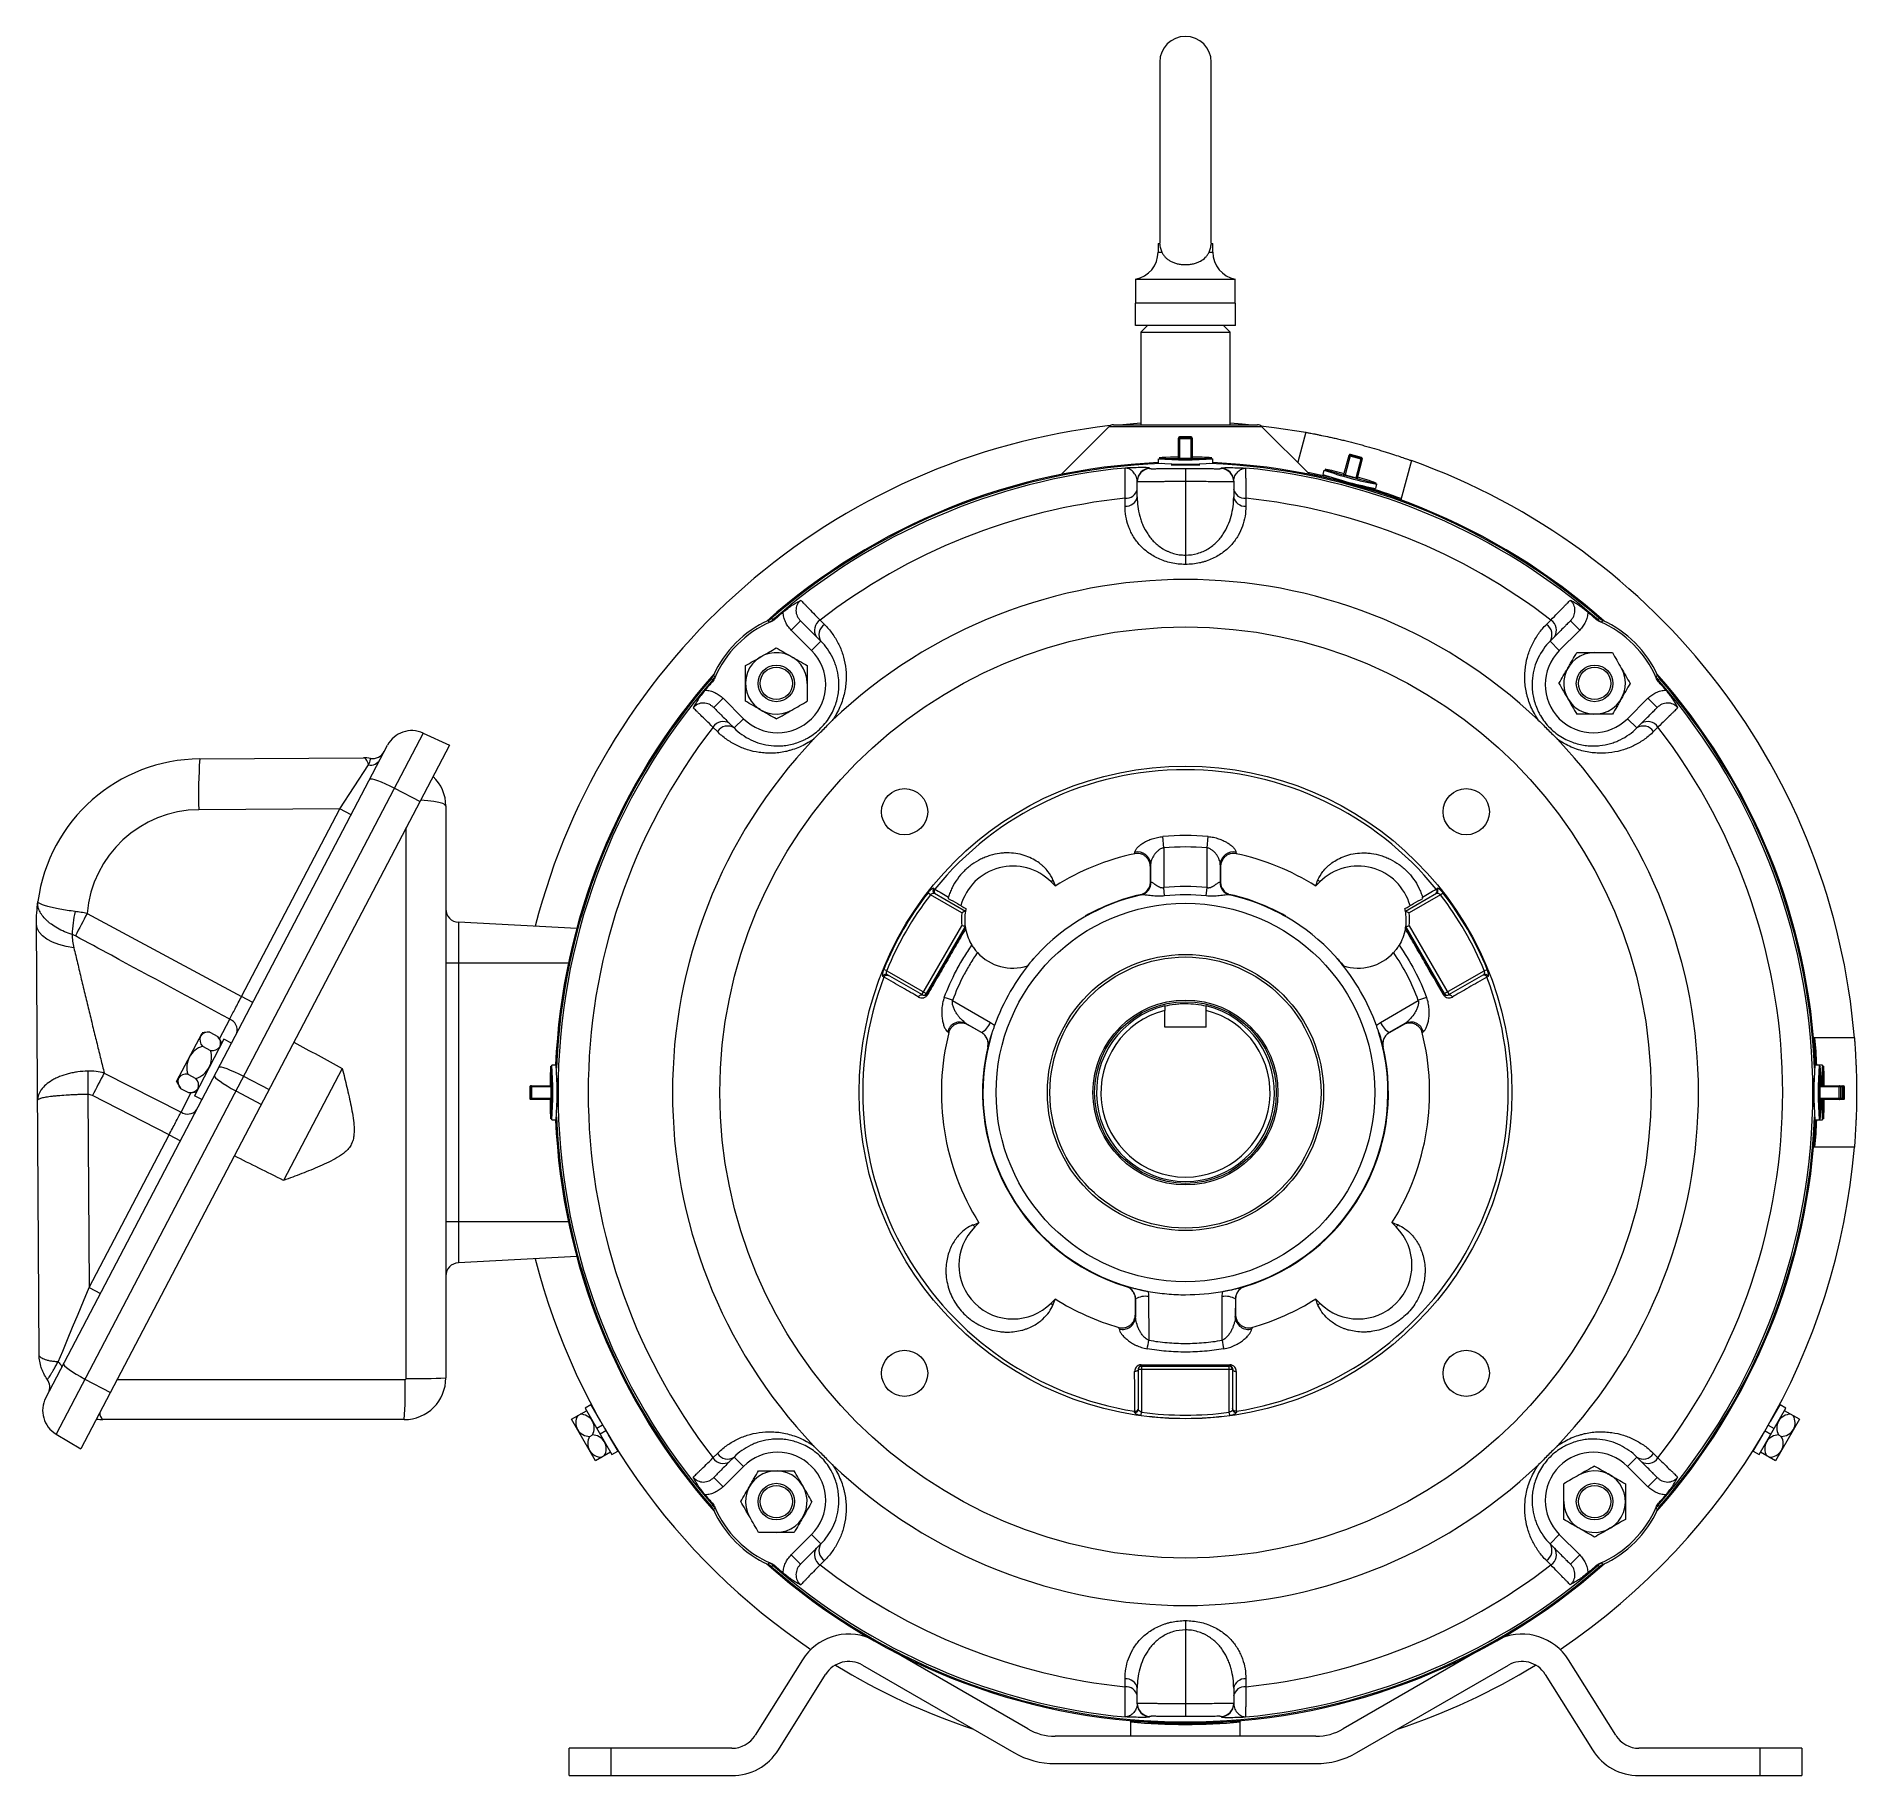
# Paper-space layout '_Right' of a CAD drawing. Header units: inches. Extents: x -10.5 to 6.1, y -6.2 to 9.6.
import ezdxf

# ---------------------------------------------------------------- set-up
doc = ezdxf.new("R2010")
doc.units = ezdxf.units.IN
doc.header["$MEASUREMENT"] = 0

psp = doc.layouts.new('_Right')

# ---------------------------------------------------------------- linework, layer by layer
at = {"color": 7, "linetype": 'Continuous', "lineweight": 15}
for p, q in [((-0.235, 9.404), (-0.235, 7.754)), ((0.235, 7.754), (0.235, 9.404)), ((-0.25, 7.75), (-0.25, 7.67)), ((-0.25, 7.75), (-0.235, 7.75)), ((0.235, 7.75), (0.25, 7.75)), ((0.25, 7.67), (0.25, 7.75)), ((-0.455, 7.424), (-0.455, 7.204)), ((-0.455, 7.424), (0.455, 7.424)), ((0.455, 7.204), (0.455, 7.424)), ((-0.457, 7.001), (-0.457, 7.204)), ((0.458, 7.204), (-0.457, 7.204)), ((0.458, 7.001), (0.458, 7.204)), ((0.458, 7.001), (-0.457, 7.001)), ((-0.347, 7.001), (-0.407, 6.941)), ((0.407, 6.941), (0.347, 7.001)), ((-0.407, 6.941), (-0.407, 6.095)), ((-0.407, 6.941), (0.407, 6.941)), ((0.407, 6.095), (0.407, 6.941)), ((-0.698, 6.077), (-1.132, 5.643)), ((-0.656, 6.095), (0.656, 6.095)), ((-0.605, 6.095), (-0.407, 6.111)), ((0.052, 5.983), (-0.053, 5.983)), ((-0.053, 5.983), (-0.053, 5.79)), ((0.052, 5.983), (-0.053, 5.983)), ((0.052, 5.79), (0.052, 5.983)), ((1.133, 5.643), (0.698, 6.077)), ((1.097, 6.026), (1.024, 5.752)), ((-0.063, 5.79), (-0.063, 5.973)), ((-0.053, 5.977), (0.052, 5.977)), ((0.052, 5.967), (-0.053, 5.967)), ((0.062, 5.973), (0.062, 5.79)), ((1.446, 5.639), (1.494, 5.816)), ((1.506, 5.823), (1.456, 5.636)), ((1.504, 5.817), (1.606, 5.79)), ((1.607, 5.796), (1.506, 5.823)), ((1.607, 5.796), (1.506, 5.823)), ((-0.327, 5.699), (-0.327, 5.695)), ((-0.25, 5.783), (-0.25, 5.743)), ((-0.053, 5.79), (0.052, 5.79)), ((0, 5.696), (0, 4.82)), ((0.25, 5.743), (0.25, 5.783)), ((0.327, 5.695), (0.327, 5.699)), ((1.263, 5.68), (1.253, 5.642)), ((1.603, 5.78), (1.502, 5.807)), ((1.557, 5.609), (1.607, 5.796)), ((1.614, 5.784), (1.567, 5.606)), ((2.063, 5.767), (1.967, 5.408)), ((-0.44, 5.436), (-0.44, 5.579)), ((0.44, 5.579), (0.44, 5.436)), ((1.456, 5.636), (1.557, 5.609)), ((1.736, 5.512), (1.746, 5.551)), ((-0.551, 5.352), (-0.551, 5.423)), ((0.551, 5.423), (0.551, 5.352)), ((-3.777, 4.328), (-3.766, 4.312)), ((3.766, 4.312), (3.777, 4.328)), ((-3.797, 4.293), (-3.807, 4.309)), ((-3.513, 4.305), (-3.598, 4.22)), ((-3.412, 4.034), (-3.598, 4.22)), ((-3.327, 4.119), (-3.368, 4.16)), ((-3.335, 4.312), (-3.294, 4.271)), ((3.294, 4.271), (3.335, 4.312)), ((3.368, 4.16), (3.327, 4.119)), ((3.598, 4.22), (3.412, 4.034)), ((3.513, 4.305), (3.598, 4.22)), ((3.807, 4.309), (3.797, 4.293)), ((-3.327, 4.119), (-3.412, 4.034)), ((3.327, 4.119), (3.412, 4.034)), ((-4.312, 3.766), (-4.328, 3.777)), ((-4.309, 3.807), (-4.293, 3.797)), ((4.293, 3.797), (4.309, 3.807)), ((4.328, 3.777), (4.312, 3.766)), ((-4.305, 3.513), (-4.22, 3.598)), ((-4.22, 3.598), (-4.034, 3.412)), ((4.034, 3.412), (4.22, 3.598)), ((4.305, 3.513), (4.22, 3.598)), ((-4.271, 3.294), (-4.312, 3.335)), ((-4.16, 3.368), (-4.119, 3.327)), ((-4.119, 3.327), (-4.034, 3.412)), ((4.119, 3.327), (4.034, 3.412)), ((4.119, 3.327), (4.16, 3.368)), ((4.312, 3.335), (4.271, 3.294)), ((-10.401, -2.787), (-7.282, 3.169)), ((-6.957, 3.281), (-10.307, -3.118)), ((-6.717, 3.171), (-10.08, -3.252)), ((-6.957, 3.281), (-6.717, 3.171)), ((-8.996, 3.045), (-7.503, 3.054)), ((-7.718, 2.589), (-7.455, 2.99)), ((-7.22, 2.778), (-6.986, 2.657)), ((-7.718, 2.589), (-9.004, 2.581)), ((-8.615, 0.877), (-7.718, 2.589)), ((-7.615, 2.535), (-7.718, 2.589)), ((-6.75, 2.615), (-6.75, -2.605)), ((-7.111, -2.609), (-7.111, 2.418)), ((-0.198, 2.233), (-0.207, 2.336)), ((0.198, 2.233), (0.207, 2.336)), ((-0.198, 2.233), (-0.198, 1.871)), ((0.198, 1.871), (0.198, 2.233)), ((-0.32, 2.056), (-0.32, 1.922)), ((-0.318, 1.92), (-0.318, 2.085)), ((0.318, 2.085), (0.318, 1.92)), ((0.32, 2.056), (0.32, 1.922)), ((-2.297, 1.863), (-2.287, 1.857)), ((-1.209, 1.941), (-1.227, 1.923)), ((-1.227, 1.923), (-1.189, 1.885)), ((-0.32, 1.922), (-0.318, 1.92)), ((-0.19, 1.795), (-0.198, 1.871)), ((0.19, 1.795), (0.198, 1.871)), ((0.318, 1.92), (0.32, 1.922)), ((1.227, 1.923), (1.189, 1.885)), ((1.209, 1.941), (1.227, 1.923)), ((2.287, 1.857), (2.297, 1.863)), ((-2.327, 1.805), (-2.35, 1.823)), ((-2.041, 1.64), (-2.327, 1.805)), ((-2.29, 1.819), (-2.008, 1.656)), ((-0.411, 1.803), (-0.413, 1.805)), ((0.413, 1.805), (0.411, 1.803)), ((2.008, 1.656), (2.29, 1.819)), ((2.327, 1.805), (2.041, 1.64)), ((2.327, 1.805), (2.35, 1.823)), ((-10.462, -2.394), (-10.486, 1.536)), ((-10.024, 1.634), (-8.615, 0.877)), ((-6.636, 1.554), (-6.636, -1.554)), ((-5.556, 1.497), (-6.636, 1.554)), ((-2.406, 0.892), (-2.042, 1.522)), ((-2.011, 1.516), (-2.365, 0.903)), ((-2.009, 1.505), (-2.011, 1.516)), ((-0.89, 1.619), (-0.914, 1.61)), ((-0.914, 1.61), (-0.912, 1.608)), ((0.89, 1.619), (0.914, 1.61)), ((0.914, 1.61), (0.912, 1.608)), ((2.009, 1.505), (2.011, 1.516)), ((2.365, 0.903), (2.011, 1.516)), ((2.042, 1.522), (2.406, 0.892)), ((-5.632, 1.18), (-6.75, 1.18)), ((-2.751, 1.052), (-2.762, 1.058)), ((-2.727, 1.112), (-2.753, 1.123)), ((-2.727, 1.112), (-2.359, 0.9)), ((-2.401, 0.89), (-2.72, 1.074)), ((2.359, 0.9), (2.727, 1.112)), ((2.72, 1.074), (2.401, 0.89)), ((2.727, 1.112), (2.753, 1.123)), ((2.762, 1.058), (2.751, 1.052)), ((-8.511, 0.823), (-8.615, 0.877)), ((-2.125, 0.841), (-1.78, 0.64)), ((1.78, 0.64), (2.125, 0.841)), ((-0.188, 0.596), (-0.188, 0.749)), ((0.188, 0.596), (0.188, 0.749)), ((-9.207, 0.1), (-8.975, 0.543)), ((-8.903, 0.55), (-8.83, 0.511)), ((-1.86, 0.547), (-2.003, 0.631)), ((-1.861, 0.547), (-1.98, 0.615)), ((-1.861, 0.547), (-1.86, 0.547)), ((0.188, 0.596), (-0.188, 0.596)), ((2.003, 0.631), (1.86, 0.547)), ((1.86, 0.547), (1.861, 0.547)), ((1.861, 0.547), (1.98, 0.615)), ((6.105, 0.5), (5.733, 0.5)), ((-8.776, 0.486), (-9.045, -0.029)), ((-8.97, 0.422), (-8.897, 0.383)), ((-8.706, 0.45), (-8.776, 0.486)), ((-9.868, 0.178), (-9.167, -0.178)), ((-7.696, 0.219), (-8.231, -0.803)), ((-5.743, 0.25), (-5.783, 0.25)), ((5.814, 0.25), (5.743, 0.25)), ((-9.171, 0.038), (-9.098, 0)), ((-9.104, 0.166), (-9.031, 0.128)), ((-8.667, 0.015), (-8.434, -0.108)), ((-8.597, 0.148), (-8.363, 0.027)), ((-5.983, 0.052), (-5.983, -0.053)), ((-5.79, 0.052), (-5.983, 0.052)), ((-5.983, 0.052), (-5.983, -0.053)), ((-5.977, -0.053), (-5.977, 0.052)), ((-5.973, 0.062), (-5.79, 0.062)), ((-5.967, 0.052), (-5.967, -0.053)), ((-5.79, -0.053), (-5.79, 0.052)), ((5.79, 0.062), (6.004, 0.062)), ((5.79, 0.052), (5.79, -0.053)), ((6.014, 0.052), (5.79, 0.052)), ((5.967, -0.053), (5.967, 0.052)), ((5.977, 0.052), (5.977, -0.053)), ((5.983, -0.053), (5.983, 0.052)), ((5.983, -0.053), (5.983, 0.052)), ((5.998, -0.053), (5.998, 0.052)), ((6.008, 0.052), (6.008, -0.053)), ((6.014, -0.053), (6.014, 0.052)), ((6.014, -0.053), (6.014, 0.052)), ((-10.017, -0.018), (-10.006, -1.781)), ((-9.276, -0.385), (-9.976, -0.028)), ((-8.976, -0.065), (-9.045, -0.029)), ((-5.983, -0.053), (-5.79, -0.053)), ((-5.79, -0.063), (-5.973, -0.063)), ((5.79, -0.053), (6.014, -0.053)), ((6.004, -0.063), (5.79, -0.063)), ((-5.783, -0.25), (-5.743, -0.25)), ((5.743, -0.25), (5.814, -0.25)), ((-10.006, -1.781), (-9.276, -0.385)), ((-9.276, -0.385), (-9.172, -0.44)), ((6.105, -0.5), (5.733, -0.5)), ((-5.632, -1.18), (-6.75, -1.18)), ((-1.941, -1.209), (-1.923, -1.227)), ((-1.885, -1.189), (-1.923, -1.227)), ((1.885, -1.189), (1.923, -1.227)), ((1.941, -1.209), (1.923, -1.227)), ((-5.556, -1.497), (-6.636, -1.554)), ((-10.006, -1.781), (-9.903, -1.835)), ((-1.189, -1.885), (-1.227, -1.923)), ((-1.209, -1.941), (-1.227, -1.923)), ((-0.456, -1.884), (-0.457, -1.885)), ((-0.457, -1.885), (-0.457, -2.022)), ((-0.455, -2.05), (-0.456, -1.884)), ((-0.336, -1.862), (-0.334, -2.261)), ((0.334, -2.261), (0.336, -1.862)), ((0.456, -1.884), (0.455, -2.05)), ((0.457, -1.885), (0.456, -1.884)), ((0.457, -1.885), (0.457, -2.022)), ((1.189, -1.885), (1.227, -1.923)), ((1.209, -1.941), (1.227, -1.923)), ((-10.044, -2.615), (-9.811, -2.738)), ((-9.749, -2.619), (-7.121, -2.619)), ((-0.43, -2.892), (-0.43, -2.524)), ((0.43, -2.529), (-0.43, -2.529)), ((-0.4, -2.493), (-0.4, -2.918)), ((-0.4, -2.499), (0.4, -2.499)), ((0.4, -2.918), (0.4, -2.493)), ((0.43, -2.524), (0.43, -2.892)), ((-7.13, -2.985), (-9.88, -2.985)), ((-5.603, -2.982), (-5.467, -2.904)), ((-5.384, -3.361), (-5.603, -2.982)), ((-5.426, -2.851), (-5.48, -2.882)), ((-5.48, -2.882), (-5.236, -3.304)), ((-5.426, -2.851), (-5.339, -3.002)), ((-5.366, -2.954), (-5.367, -2.954)), ((-0.465, -2.921), (-0.465, -2.909)), ((-0.404, -2.946), (-0.4, -2.918)), ((0.404, -2.946), (0.4, -2.918)), ((0.465, -2.909), (0.465, -2.921)), ((5.236, -3.304), (5.48, -2.882)), ((5.339, -3.002), (5.426, -2.851)), ((5.367, -2.954), (5.366, -2.954)), ((5.603, -2.982), (5.384, -3.361)), ((5.48, -2.882), (5.426, -2.851)), ((5.603, -2.982), (5.467, -2.904)), ((-10.307, -3.118), (-10.08, -3.252)), ((-5.437, -3.139), (-5.414, -3.126)), ((-5.319, -3.037), (-5.372, -3.068)), ((-5.29, -3.087), (-5.343, -3.118)), ((-5.269, -3.123), (-5.182, -3.273)), ((5.182, -3.273), (5.269, -3.123)), ((5.29, -3.087), (5.343, -3.118)), ((5.319, -3.037), (5.372, -3.068)), ((5.437, -3.139), (5.414, -3.126)), ((-5.248, -3.283), (-5.384, -3.361)), ((-5.242, -3.171), (-5.241, -3.17)), ((-5.236, -3.304), (-5.182, -3.273)), ((-4.312, -3.335), (-4.271, -3.294)), ((4.271, -3.294), (4.312, -3.335)), ((5.182, -3.273), (5.236, -3.304)), ((5.241, -3.17), (5.242, -3.171)), ((5.384, -3.361), (5.248, -3.283)), ((-4.034, -3.412), (-4.22, -3.598)), ((-4.119, -3.327), (-4.16, -3.368)), ((-4.119, -3.327), (-4.034, -3.412)), ((4.119, -3.327), (4.034, -3.412)), ((4.22, -3.598), (4.034, -3.412)), ((4.16, -3.368), (4.119, -3.327)), ((-4.305, -3.513), (-4.22, -3.598)), ((4.305, -3.513), (4.22, -3.598)), ((-4.328, -3.777), (-4.312, -3.766)), ((-4.293, -3.797), (-4.309, -3.807)), ((4.309, -3.807), (4.293, -3.797)), ((4.312, -3.766), (4.328, -3.777)), ((-3.598, -4.22), (-3.412, -4.034)), ((-3.327, -4.119), (-3.412, -4.034)), ((-3.368, -4.16), (-3.327, -4.119)), ((3.327, -4.119), (3.412, -4.034)), ((3.327, -4.119), (3.368, -4.16)), ((3.412, -4.034), (3.598, -4.22)), ((-3.807, -4.309), (-3.797, -4.293)), ((-3.766, -4.312), (-3.777, -4.328)), ((-3.513, -4.305), (-3.598, -4.22)), ((-3.294, -4.271), (-3.335, -4.312)), ((3.335, -4.312), (3.294, -4.271)), ((3.513, -4.305), (3.598, -4.22)), ((3.777, -4.328), (3.766, -4.312)), ((3.797, -4.293), (3.807, -4.309)), ((0, -4.82), (0, -5.696)), ((-1.44, -5.808), (-2.678, -5.093)), ((2.678, -5.093), (1.44, -5.808)), ((-3.496, -5.178), (-3.927, -5.867)), ((-3.715, -5.999), (-3.284, -5.311)), ((-2.947, -5.227), (-1.565, -6.025)), ((1.565, -6.025), (2.947, -5.227)), ((3.284, -5.311), (3.715, -5.999)), ((3.927, -5.867), (3.496, -5.178)), ((-0.551, -5.423), (-0.551, -5.352)), ((-0.44, -5.579), (-0.44, -5.436)), ((0.44, -5.436), (0.44, -5.579)), ((0.551, -5.352), (0.551, -5.423)), ((-0.5, -5.875), (-0.5, -5.733)), ((-0.327, -5.695), (-0.327, -5.699)), ((-0.123, -5.753), (-0.123, -5.755)), ((-0.123, -5.755), (0.123, -5.755)), ((-0.048, -5.755), (-0.048, -5.754)), ((0.327, -5.699), (0.327, -5.695)), ((0.5, -5.875), (0.5, -5.733)), ((1.19, -5.875), (-1.19, -5.875)), ((-4.139, -5.985), (-5.625, -5.985)), ((-5.625, -6.235), (-5.625, -5.985)), ((-5.245, -5.985), (-5.245, -6.235)), ((-1.19, -6.125), (1.19, -6.125)), ((5.625, -5.985), (4.139, -5.985)), ((5.245, -6.235), (5.245, -5.985)), ((5.625, -5.985), (5.625, -6.235)), ((-5.625, -6.235), (-4.139, -6.235)), ((4.139, -6.235), (5.625, -6.235))]:
    psp.add_line(p, q, dxfattribs=at)
at = {"color": 9, "linetype": 'Continuous', "lineweight": 15}
for p, q in [((-0.25, 7.67), (-0.216, 7.67)), ((0.216, 7.67), (0.25, 7.67)), ((0.698, 6.077), (-0.698, 6.077)), ((-8.817, 0.491), (-8.723, 0.669)), ((-9.167, -0.178), (-9.074, 0))]:
    psp.add_line(p, q, dxfattribs=at)
at = {"color": 7, "linetype": 'Continuous', "lineweight": 15, "flags": 128}
for points in [[(0.407, 6.111), (0.518, 6.103), (0.605, 6.095)], [(0.687, 6.086), (0.808, 6.071), (1.097, 6.026)], [(-0.063, 5.799), (-0.085, 5.799), (-0.136, 5.798), (-0.18, 5.797), (-0.213, 5.796), (-0.233, 5.794), (-0.24, 5.793), (-0.233, 5.791), (-0.213, 5.79), (-0.18, 5.789), (-0.136, 5.788), (-0.085, 5.787), (-0.029, 5.787), (0.029, 5.787), (0.085, 5.787), (0.136, 5.788), (0.18, 5.789), (0.213, 5.79), (0.233, 5.791), (0.24, 5.793), (0.24, 5.793)], [(0.231, 5.786), (0.243, 5.785), (0.25, 5.783)], [(1.449, 5.647), (1.427, 5.653), (1.377, 5.666), (1.335, 5.676), (1.303, 5.683), (1.283, 5.687), (1.276, 5.688), (1.282, 5.684), (1.301, 5.678), (1.333, 5.668), (1.374, 5.656), (1.424, 5.642), (1.478, 5.627), (1.534, 5.612), (1.588, 5.598), (1.638, 5.585), (1.68, 5.575), (1.712, 5.568), (1.732, 5.564), (1.739, 5.563), (1.739, 5.563)], [(1.728, 5.559), (1.74, 5.554), (1.746, 5.551)], [(-7.444, 2.861), (-7.437, 2.864), (-7.423, 2.863), (-7.401, 2.857), (-7.373, 2.848), (-7.34, 2.834), (-7.302, 2.818), (-7.262, 2.799), (-7.22, 2.778)], [(-6.75, 2.615), (-6.757, 2.626), (-6.779, 2.637), (-6.813, 2.646), (-6.86, 2.655), (-6.916, 2.662), (-6.981, 2.667)], [(-10.145, 1.32), (-10.216, 1.332), (-10.282, 1.35), (-10.34, 1.373), (-10.391, 1.4), (-10.432, 1.431), (-10.462, 1.464), (-10.48, 1.499), (-10.486, 1.536)], [(-1.403, 1.203), (-1.423, 1.18), (-1.442, 1.156)], [(1.403, 1.203), (1.423, 1.18), (1.442, 1.156)], [(-2.436, 0.871), (-2.433, 0.876), (-2.429, 0.881), (-2.425, 0.886), (-2.42, 0.889), (-2.415, 0.891), (-2.41, 0.892), (-2.405, 0.891), (-2.401, 0.89)], [(2.401, 0.89), (2.405, 0.891), (2.41, 0.892), (2.415, 0.891), (2.42, 0.889), (2.425, 0.886), (2.429, 0.881), (2.433, 0.876), (2.436, 0.871)], [(5.736, 0.5), (5.745, 0.375), (5.752, 0.25), (5.752, 0.25)], [(-8.821, 0.231), (-8.814, 0.234), (-8.8, 0.233), (-8.778, 0.227), (-8.75, 0.218), (-8.717, 0.205), (-8.679, 0.188), (-8.639, 0.169), (-8.597, 0.148)], [(-5.799, -0.063), (-5.799, -0.085), (-5.798, -0.136), (-5.797, -0.18), (-5.796, -0.213), (-5.794, -0.233), (-5.793, -0.24), (-5.791, -0.233), (-5.79, -0.213), (-5.789, -0.18), (-5.788, -0.136), (-5.787, -0.085), (-5.787, -0.029), (-5.787, 0.029), (-5.787, 0.085), (-5.788, 0.136), (-5.789, 0.18), (-5.79, 0.213), (-5.791, 0.233), (-5.793, 0.24), (-5.793, 0.24)], [(-5.786, 0.231), (-5.785, 0.243), (-5.783, 0.25)], [(5.799, 0.062), (5.799, 0.085), (5.798, 0.136), (5.797, 0.18), (5.796, 0.213), (5.794, 0.233), (5.793, 0.24), (5.791, 0.233), (5.79, 0.213), (5.789, 0.18), (5.788, 0.136), (5.787, 0.085), (5.787, 0.029), (5.787, -0.029), (5.787, -0.085), (5.788, -0.136), (5.789, -0.18), (5.79, -0.213), (5.791, -0.233), (5.793, -0.24), (5.793, -0.24)], [(5.83, 0.062), (5.83, 0.085), (5.829, 0.136), (5.828, 0.18), (5.827, 0.213), (5.825, 0.233), (5.824, 0.24), (5.822, 0.233), (5.821, 0.213), (5.82, 0.18), (5.819, 0.136), (5.818, 0.085), (5.818, 0.062)], [(-8.862, 0.152), (-8.861, 0.145), (-8.852, 0.134), (-8.835, 0.119), (-8.811, 0.102), (-8.781, 0.082), (-8.746, 0.06), (-8.708, 0.038), (-8.667, 0.015)], [(5.786, -0.231), (5.785, -0.243), (5.783, -0.25)], [(5.816, -0.231), (5.815, -0.243), (5.814, -0.25)], [(-10.289, -2.459), (-10.247, -2.36), (-10.203, -2.253), (-10.156, -2.141), (-10.107, -2.024), (-10.057, -1.903), (-10.006, -1.781)], [(-10.289, -2.459), (-10.28, -2.467), (-10.272, -2.475), (-10.266, -2.483), (-10.261, -2.49), (-10.258, -2.497), (-10.257, -2.503), (-10.257, -2.509), (-10.258, -2.514)], [(-10.239, -2.478), (-10.238, -2.485), (-10.229, -2.496), (-10.212, -2.511), (-10.188, -2.528), (-10.158, -2.548), (-10.124, -2.57), (-10.085, -2.592), (-10.044, -2.615)], [(-0.43, -2.524), (-0.431, -2.529), (-0.433, -2.533), (-0.436, -2.537), (-0.44, -2.54), (-0.445, -2.543), (-0.451, -2.544), (-0.457, -2.545), (-0.464, -2.545)], [(0.43, -2.524), (0.431, -2.529), (0.433, -2.533), (0.436, -2.537), (0.44, -2.54), (0.445, -2.543), (0.451, -2.544), (0.457, -2.545), (0.464, -2.545)]]:
    psp.add_lwpolyline(points, dxfattribs=at)
at = {"color": 7, "linetype": 'Continuous', "lineweight": 15}
for centre, radius in [((0, 0), 4.249), ((-3.734, 3.734), 0.167), ((-3.734, 3.734), 0.148), ((3.734, 3.734), 0.167), ((3.734, 3.734), 0.148), ((0, 0), 2.979), ((-2.563, 2.563), 0.211), ((2.563, 2.563), 0.211), ((0, 0), 1.728), ((0, 0), 1.26), ((0, 0), 1.237), ((0, 0), 0.844), ((0, 0), 0.829), ((-2.563, -2.563), 0.211), ((2.563, -2.563), 0.211), ((-3.734, -3.734), 0.167), ((-3.734, -3.734), 0.148), ((3.734, -3.734), 0.167), ((3.734, -3.734), 0.148)]:
    psp.add_circle(centre, radius, dxfattribs=at)
for centre, radius, start, end in [((0, 9.404), 0.235, 0, 180), ((-0.5, 7.67), 0.25, 280.3698, 0), ((0.5, 7.67), 0.25, 180, 259.6302), ((0, 0), 6.125, 96.4364, 165.6578), ((-0.656, 6.035), 0.06, 90, 135), ((-0.053, 5.973), 0.01, 89.9902, 179.9902), ((0.052, 5.973), 0.01, 0.0098, 90.0098), ((0.656, 6.035), 0.06, 45, 90), ((-0.053, 5.967), 0.01, 89.9902, 179.9902), ((-0.055, 6.063), 0.0957, 265.5056, 271.4954), ((0.052, 5.967), 0.01, 0.0098, 90.0098), ((0.055, 6.063), 0.0957, 268.5046, 274.4944), ((1.502, 5.807), 0.01, 74.9902, 164.9902), ((1.503, 5.813), 0.01, 74.9902, 164.9902), ((0, 0), 5.754, 92.49, 131.6158), ((0, 0), 5.744, 92.2164, 131.1079), ((0, 0), 5.726, 95.4974, 131.1356), ((-0.32, 5.579), 0.12, 93.2708, 179.9909), ((-0.32, 5.575), 0.12, 93.2731, 179.9909), ((0, 9.156), 3.382, 265.7612, 274.2388), ((0, 9.432), 3.697, 266.1227, 273.8773), ((-0.055, 5.885), 0.0957, 265.5056, 271.4954), ((0.055, 5.885), 0.0957, 268.5046, 274.4944), ((0.092, 4.073), 1.726, 85.0944, 90.9911), ((0, 0), 5.744, 48.8921, 87.7836), ((0, 0), 5.754, 48.3842, 87.51), ((0.32, 5.579), 0.12, 0.0091, 86.7292), ((0.32, 5.575), 0.12, 0.0091, 86.7269), ((0, 0), 5.726, 48.8644, 84.5026), ((0, 0), 5.767, 76.5412, 78.8252), ((2.378, 8.874), 3.382, 250.7612, 259.2388), ((1.524, 5.9), 0.0957, 250.5056, 256.4954), ((1.63, 5.872), 0.0957, 253.5046, 259.4944), ((1.603, 5.78), 0.01, 345.0098, 75.0098), ((1.605, 5.786), 0.01, 345.0098, 75.0098), ((1.605, 5.786), 0.01, 345, 0), ((0, 0), 6.125, 4.6824, 70.3176), ((-0.542, 5.527), 0.104, 264.9997, 349.301), ((0.542, 5.527), 0.104, 190.699, 275.0003), ((0, 0), 5.757, 70.0178, 78.6791), ((2.449, 9.14), 3.697, 251.1227, 258.8773), ((1.478, 5.729), 0.0957, 250.5056, 256.4954), ((1.584, 5.7), 0.0957, 253.5046, 259.4944), ((1.151, 3.94), 1.726, 70.0944, 75.9911), ((0, 0), 5.767, 70.0263, 73.4588), ((0, 0), 5.451, 95.8058, 127.72), ((-0.542, 5.455), 0.104, 265.0392, 349.3094), ((0.542, 5.455), 0.104, 190.6906, 274.9608), ((0, 0), 5.451, 52.28, 84.1942), ((0, 0), 4.682, 46.4902, 133.5098), ((0, 0), 5.718, 129.9586, 130.9718), ((0, 0), 5.718, 49.0282, 50.0414), ((-3.401, 3.401), 0.994, 114.0694, 155.9306), ((-3.401, 3.401), 0.973, 113.1602, 156.8398), ((-3.845, 4.403), 0.12, 293.9287, 311.1296), ((-3.275, 4.219), 0.111, 123.1073, 212.4337), ((-3.234, 4.178), 0.111, 123.0656, 212.4196), ((3.234, 4.178), 0.111, 327.5804, 56.9344), ((3.275, 4.219), 0.111, 327.5663, 56.8927), ((3.845, 4.403), 0.12, 228.8704, 246.0713), ((3.401, 3.401), 0.973, 23.1602, 66.8398), ((3.401, 3.401), 0.994, 24.0694, 65.9306), ((-3.723, 3.723), 0.44, 225, 45), ((-3.734, 3.734), 0.281, 0, 300), ((3.723, 3.723), 0.44, 135, 315), ((3.734, 3.734), 0.281, 90, 30), ((0, 0), 5.754, 138.3842, 177.51), ((0, 0), 5.754, 2.49, 41.6158), ((0, 0), 5.744, 138.8921, 177.7836), ((0, 0), 5.726, 138.8644, 221.1356), ((0, 0), 5.718, 139.0282, 140.0414), ((-4.403, 3.845), 0.12, 318.8704, 336.0713), ((4.403, 3.845), 0.12, 203.9287, 221.1296), ((0, 0), 5.726, 318.8644, 41.1356), ((0, 0), 5.718, 39.9586, 40.9718), ((0, 0), 5.744, 2.2164, 41.1079), ((0, 0), 5.451, 142.28, 217.72), ((-4.219, 3.275), 0.111, 57.5663, 146.8927), ((-4.178, 3.234), 0.111, 57.5804, 146.9344), ((4.178, 3.234), 0.111, 33.0656, 122.4196), ((4.219, 3.275), 0.111, 33.1073, 122.4337), ((0, 0), 5.451, 322.28, 37.72), ((-7.061, 3.053), 0.25, 65.3617, 152.3617), ((0, 0), 4.682, 136.4902, 223.5098), ((0, 0), 4.682, 316.4902, 43.5098), ((-8.986, 1.545), 1.5, 90.3617, 172.4404), ((-4.202, 2.731), 4.805, 176.2513, 181.791), ((-7.438, 3.089), 0.101, 259.9357, 329.3603), ((-7.419, 3.168), 0.12, 260.5592, 332.3617), ((-7.12, 2.615), 0.37, 0, 46.8309), ((0, 0), 2.946, 39.0741, 140.9259), ((-8.997, 1.551), 1.03, 90.3617, 175.3915), ((0, 0), 2.345, 84.9296, 95.0704), ((0, 0), 2.228, 101.9817, 122.2447), ((-0.437, 2.078), 0.119, 3.2512, 101.742), ((0, 0), 2.241, 84.9296, 95.0704), ((0.437, 2.078), 0.119, 78.258, 176.7488), ((0, 0), 2.228, 57.7553, 78.0183), ((-1.575, 1.575), 0.492, 45, 164.6303), ((1.575, 1.575), 0.492, 15.3697, 135), ((-2.275, 1.844), 0.0297, 140.5082, 238.7602), ((-0.438, 1.92), 0.12, 282.8853, 359.9651), ((-0.432, 1.918), 0.118, 283.7976, 1.2143), ((0, 0), 1.881, 83.9545, 96.0455), ((0.432, 1.918), 0.118, 178.7857, 256.2024), ((0.438, 1.92), 0.12, 180.0349, 257.1147), ((2.275, 1.844), 0.0297, 301.2398, 39.4918), ((-6.63, 1.674), 0.12, 180, 267), ((0, 0), 2.974, 142.1933, 157.8067), ((0, 0), 2.945, 142.1933, 157.8067), ((0, 0), 1.848, 102.6249, 137.4301), ((0, 0), 1.852, 102.8978, 119.5895), ((0, 0), 1.805, 83.9545, 96.0455), ((0, 0), 1.848, 42.5699, 77.3751), ((0, 0), 1.852, 60.4105, 77.1022), ((0, 0), 2.945, 22.1933, 37.8067), ((0, 0), 2.974, 22.1933, 37.8067), ((-9.102, 1.412), 1.059, 166.9143, 178.3909), ((-1.194, -3.12), 10.028, 151.7031, 153.0203), ((-1.575, 1.575), 0.47, 172.0597, 186.486), ((-1.575, 1.575), 0.44, 169.4509, 187.7557), ((1.575, 1.575), 0.44, 352.2443, 10.5491), ((1.575, 1.575), 0.47, 353.514, 7.9403), ((-1.575, 1.575), 0.44, 222.5693, 287.5831), ((1.575, 1.575), 0.44, 252.4169, 317.4307), ((0, 0), 2.946, 159.0741, 260.9259), ((-2.734, 1.048), 0.0297, 61.2398, 159.4918), ((0, 0), 2.946, 279.0741, 20.9259), ((2.734, 1.048), 0.0297, 20.5082, 118.7602), ((-2.391, 0.918), 0.03, 240.0044, 330.0044), ((-2.349, 0.902), 0.00996, 189.5966, 240.4529), ((-2.807, -1), 1.964, 69.6962, 72.0323), ((2.807, -1), 1.964, 107.9677, 110.3038), ((2.349, 0.902), 0.00996, 299.5471, 350.4034), ((2.391, 0.918), 0.03, 209.9956, 299.9956), ((-8.76, 0.57), 0.106, 344.3876, 69.7385), ((0, 0), 0.812, 103.3465, 76.6535), ((0, 0), 0.772, 104.0517, 75.9483), ((-8.905, 0.484), 0.0904, 160.883, 223.5108), ((-8.917, 0.46), 0.0904, 81.2126, 143.8404), ((-8.911, 0.228), 0.322, 88.7014, 101.4555), ((-9.091, 0.322), 0.322, 23.2678, 36.022), ((-8.896, 0.449), 0.0904, 340.883, 43.5108), ((0, 0), 2.228, 165.8052, 212.2447), ((-2.056, 0.524), 0.119, 63.4806, 165.0778), ((-1.956, 0.71), 0.189, 300.4936, 338.2344), ((0, 0), 1.848, 162.5699, 257.4301), ((0, 0), 1.848, 282.5699, 17.4301), ((1.956, 0.71), 0.189, 201.7656, 239.5064), ((0, 0), 2.228, 327.7553, 14.1948), ((2.056, 0.524), 0.119, 14.9222, 116.5194), ((0, 0), 5.767, 2.4845, 4.9737), ((-8.911, 0.228), 0.203, 107.0791, 197.6442), ((-9.091, 0.322), 0.203, 287.0791, 17.6442), ((-8.883, 0.473), 0.0904, 261.2126, 323.8404), ((0, 0), 1.852, 167.012, 252.988), ((0, 0), 1.852, 287.012, 12.988), ((1.738, 0.163), 11.757, 179.8421, 180.8813), ((-1.089, -4.55), 9.971, 151.6937, 153.0297), ((-9.118, 0.077), 0.0904, 81.2126, 143.8404), ((-4.073, 0.092), 1.726, 175.0944, 180.9911), ((-9.156, 0), 3.382, 355.7612, 4.2388), ((-9.432, 0), 3.697, 356.1227, 3.8773), ((9.432, 0), 3.697, 176.1227, 183.8773), ((9.156, 0), 3.382, 175.7612, 184.2388), ((7.623, 0.095), 1.816, 175.1031, 181.0258), ((-8.911, 0.228), 0.322, 203.2678, 216.022), ((-9.106, 0.1), 0.0904, 160.883, 223.5108), ((-9.084, 0.089), 0.0904, 261.2126, 323.8404), ((-9.091, 0.322), 0.322, 268.7014, 281.4555), ((-9.097, 0.065), 0.0904, 340.883, 43.5108), ((-5.973, 0.052), 0.01, 90.0098, 180.0098), ((-5.967, 0.052), 0.01, 90.0098, 180.0098), ((-6.063, 0.055), 0.0957, 358.5046, 4.4944), ((-5.885, 0.055), 0.0957, 358.5046, 4.4944), ((5.885, 0.055), 0.0957, 175.5056, 181.4954), ((5.967, 0.052), 0.01, 359.9902, 89.9902), ((6.063, 0.055), 0.0957, 175.5056, 181.4954), ((5.973, 0.052), 0.01, 359.9902, 89.9902), ((5.998, 0.052), 0.01, 359.9902, 89.9902), ((6.094, 0.055), 0.0957, 175.5056, 181.4954), ((6.004, 0.052), 0.01, 359.9902, 89.9902), ((-9.106, -0.091), 0.106, 234.9848, 320.3358), ((-5.973, -0.053), 0.01, 179.9902, 269.9902), ((-5.967, -0.053), 0.01, 179.9902, 269.9902), ((-6.063, -0.055), 0.0957, 355.5056, 1.4954), ((-5.885, -0.055), 0.0957, 355.5056, 1.4954), ((5.885, -0.055), 0.0957, 178.5046, 184.4944), ((4.073, -0.092), 1.726, 355.0944, 0.9911), ((7.623, -0.095), 1.816, 178.9742, 184.8969), ((7.544, -0.092), 1.726, 179.0089, 184.9056), ((4.104, -0.092), 1.726, 355.0944, 0.9911), ((6.063, -0.055), 0.0957, 178.5046, 184.4944), ((5.967, -0.053), 0.01, 270.0098, 0.0098), ((5.973, -0.053), 0.01, 270.0098, 0.0098), ((6.094, -0.055), 0.0957, 178.5046, 184.4944), ((5.998, -0.053), 0.01, 270.0098, 0.0098), ((6.004, -0.053), 0.01, 270.0098, 0.0098), ((0, 0), 5.754, 182.49, 221.6158), ((0, 0), 5.744, 182.2164, 221.1079), ((0, 0), 5.754, 318.3842, 357.51), ((0, 0), 5.744, 318.8921, 357.7836), ((0, 0), 5.757, 355.0178, 357.5113), ((0, 0), 5.767, 355.0263, 357.5155), ((0, 0), 6.125, 303.9241, 355.3176), ((-1.575, -1.575), 0.492, 135, 315), ((1.575, -1.575), 0.492, 225, 45), ((-6.63, -1.674), 0.12, 93, 180), ((0, 0), 6.125, 194.3422, 236.0759), ((0, 0), 2.228, 237.7553, 254.1948), ((-0.363, -2.049), 0.189, 81.7656, 119.5064), ((0.363, -2.049), 0.189, 60.4936, 98.2344), ((0, 0), 2.228, 285.8052, 302.2447), ((-0.574, -2.043), 0.119, 254.9222, 356.5194), ((0.574, -2.043), 0.119, 183.4806, 285.0778), ((-2.27, -1.931), 1.964, 347.9677, 350.3038), ((2.27, -1.931), 1.964, 189.6962, 192.0323), ((-0.394, -2.485), 0.00996, 179.5471, 230.4034), ((0.394, -2.485), 0.00996, 309.5966, 0.4529), ((-10.485, -2.687), 0.12, 332.3617, 36.3083), ((-7.13, -2.605), 0.38, 270, 0), ((-11.051, -2.71), 3.931, 355.9899, 1.3206), ((-7.121, -2.609), 0.01, 270, 360), ((-7.022, 4.773), 7.383, 269.3095, 272.115), ((-0.4, -2.529), 0.03, 89.9956, 179.9956), ((0.4, -2.529), 0.03, 0.0044, 90.0044), ((-10.18, -2.902), 0.25, 152.3617, 239.3617), ((-9.88, -2.615), 0.37, 260.9589, 270), ((-9.834, -2.926), 0.0745, 178.8545, 232.3105), ((-5.433, -3.014), 0.131, 150.449, 208.5895), ((-5.524, -3.067), 0.131, 31.4105, 89.551), ((-0.46, -2.892), 0.0297, 260.5082, 358.7602), ((0, 0), 2.974, 262.1933, 277.8067), ((0, 0), 2.945, 262.1933, 277.8067), ((0.46, -2.892), 0.0297, 181.2398, 279.4918), ((5.524, -3.067), 0.131, 90.449, 148.5895), ((5.433, -3.014), 0.131, 331.4105, 29.551), ((-5.436, -3.008), 0.131, 211.4105, 269.551), ((-5.324, -3.204), 0.131, 150.449, 208.5895), ((-5.527, -3.061), 0.131, 330.449, 28.5895), ((-5.415, -3.256), 0.131, 31.4105, 89.551), ((5.415, -3.256), 0.131, 90.449, 148.5895), ((5.527, -3.061), 0.131, 151.4105, 209.551), ((5.436, -3.008), 0.131, 270.449, 328.5895), ((5.324, -3.204), 0.131, 331.4105, 29.551), ((-5.327, -3.198), 0.131, 211.4105, 269.551), ((-5.418, -3.251), 0.131, 330.449, 28.5895), ((-4.178, -3.234), 0.111, 213.0656, 302.4196), ((-3.723, -3.723), 0.44, 315, 135), ((3.723, -3.723), 0.44, 45, 225), ((4.178, -3.234), 0.111, 237.5804, 326.9344), ((5.418, -3.251), 0.131, 151.4105, 209.551), ((5.327, -3.198), 0.131, 270.449, 328.5895), ((-4.219, -3.275), 0.111, 213.1073, 302.4337), ((-3.734, -3.734), 0.281, 270, 210), ((0, 0), 4.682, 226.4902, 313.5098), ((3.734, -3.734), 0.281, 180, 120), ((4.219, -3.275), 0.111, 237.5663, 326.8927), ((0, 0), 5.718, 219.9586, 220.9718), ((-4.403, -3.845), 0.12, 23.9287, 41.1296), ((-3.401, -3.401), 0.994, 204.0694, 245.9306), ((-3.401, -3.401), 0.973, 203.1602, 246.8398), ((3.401, -3.401), 0.973, 293.1602, 336.8398), ((3.401, -3.401), 0.994, 294.0694, 335.9306), ((4.403, -3.845), 0.12, 138.8704, 156.0713), ((0, 0), 5.718, 319.0282, 320.0414), ((-3.234, -4.178), 0.111, 147.5804, 236.9344), ((3.234, -4.178), 0.111, 303.0656, 32.4196), ((0, 0), 5.754, 228.3842, 311.6158), ((-3.845, -4.403), 0.12, 48.8704, 66.0713), ((0, 0), 5.726, 228.8644, 264.5026), ((0, 0), 5.718, 229.0282, 230.0414), ((-3.275, -4.219), 0.111, 147.5663, 236.8927), ((0, 0), 5.451, 232.28, 264.1942), ((0, 0), 5.726, 275.4974, 311.1356), ((0, 0), 5.451, 275.8058, 307.72), ((3.275, -4.219), 0.111, 303.1073, 32.4337), ((0, 0), 5.718, 309.9586, 310.9718), ((3.845, -4.403), 0.12, 113.9287, 131.1296), ((0, 0), 5.744, 228.8921, 311.1079), ((-3.072, -5.443), 0.5, 67.6902, 148), ((3.072, -5.443), 0.5, 32, 112.3098), ((-3.072, -5.443), 0.25, 60, 148), ((0, 0), 6.125, 238.556, 251.5953), ((0, 0), 6.125, 288.4047, 301.444), ((3.072, -5.443), 0.25, 32, 120), ((-0.542, -5.455), 0.104, 10.6906, 94.9608), ((-0.542, -5.527), 0.104, 10.699, 95.0003), ((0.542, -5.455), 0.104, 85.0392, 169.3094), ((0.542, -5.527), 0.104, 84.9997, 169.301), ((-0.32, -5.575), 0.12, 180.0091, 266.7269), ((-0.32, -5.579), 0.12, 180.0091, 266.7292), ((0.32, -5.575), 0.12, 273.2731, 359.9909), ((0.32, -5.579), 0.12, 273.2708, 359.9909), ((-1.19, -5.375), 0.5, 240, 270), ((0, 0), 5.757, 265.0178, 274.9822), ((0, 0), 5.767, 265.0263, 274.9737), ((1.19, -5.375), 0.5, 270, 300), ((-4.139, -5.735), 0.25, 270, 328), ((4.139, -5.735), 0.25, 212, 270), ((-4.139, -5.735), 0.5, 270, 328), ((-1.19, -5.375), 0.75, 240, 270), ((1.19, -5.375), 0.75, 270, 300), ((4.139, -5.735), 0.5, 212, 270)]:
    psp.add_arc(centre, radius, start, end, dxfattribs=at)
for points in [[(-0.235, 7.75), (-0.235, 7.75), (-0.235, 7.75), (-0.235, 7.75), (-0.235, 7.75)], [(-3.807, 4.309), (-3.796, 4.314), (-3.786, 4.32), (-3.777, 4.328)], [(3.777, 4.328), (3.786, 4.32), (3.796, 4.314), (3.807, 4.309)], [(-3.749, 4.317), (-3.76, 4.308), (-3.771, 4.301), (-3.784, 4.296)], [(3.784, 4.296), (3.771, 4.301), (3.76, 4.308), (3.749, 4.317)], [(-4.328, 3.777), (-4.32, 3.786), (-4.314, 3.796), (-4.309, 3.807)], [(-4.296, 3.784), (-4.301, 3.771), (-4.308, 3.76), (-4.317, 3.749)], [(4.317, 3.749), (4.308, 3.76), (4.301, 3.771), (4.296, 3.784)], [(4.309, 3.807), (4.314, 3.796), (4.32, 3.786), (4.328, 3.777)], [(-7.438, 3.049), (-7.46, 3.053), (-7.481, 3.055), (-7.503, 3.054)], [(-0.463, 2.18), (-0.462, 2.185), (-0.462, 2.19), (-0.461, 2.195)], [(0.461, 2.195), (0.462, 2.19), (0.462, 2.185), (0.463, 2.18)], [(-0.318, 2.085), (-0.319, 2.075), (-0.319, 2.065), (-0.32, 2.056)], [(0.32, 2.056), (0.319, 2.065), (0.319, 2.075), (0.318, 2.085)], [(-2.287, 1.857), (-2.287, 1.856), (-2.288, 1.855), (-2.288, 1.855)], [(-2.288, 1.855), (-2.245, 1.83), (-2.203, 1.806), (-2.163, 1.783)], [(-1.209, 1.941), (-1.201, 1.92), (-1.194, 1.902), (-1.189, 1.885)], [(-0.318, 1.92), (-0.318, 1.92), (-0.317, 1.92), (-0.314, 1.92)], [(0.314, 1.92), (0.317, 1.92), (0.318, 1.92), (0.318, 1.92)], [(1.189, 1.885), (1.194, 1.902), (1.201, 1.92), (1.209, 1.941)], [(2.163, 1.783), (2.203, 1.806), (2.245, 1.83), (2.288, 1.855)], [(2.288, 1.855), (2.288, 1.855), (2.287, 1.856), (2.287, 1.857)], [(-10.486, 1.536), (-10.487, 1.607), (-10.482, 1.676), (-10.473, 1.742)], [(-2.163, 1.783), (-2.164, 1.78), (-2.165, 1.776), (-2.167, 1.772)], [(-0.404, 1.803), (-0.408, 1.803), (-0.411, 1.803), (-0.411, 1.803)], [(0.411, 1.803), (0.411, 1.803), (0.408, 1.803), (0.404, 1.803)], [(2.167, 1.772), (2.165, 1.776), (2.164, 1.78), (2.163, 1.783)], [(-2.011, 1.516), (-2.011, 1.516), (-2.011, 1.516), (-2.011, 1.516)], [(2.011, 1.516), (2.011, 1.516), (2.011, 1.516), (2.011, 1.516)], [(-10.131, 1.429), (-10.14, 1.434), (-10.15, 1.439), (-10.16, 1.442)], [(-1.401, 1.203), (-1.402, 1.203), (-1.402, 1.203), (-1.403, 1.203)], [(1.403, 1.203), (1.402, 1.203), (1.402, 1.203), (1.401, 1.203)], [(-2.75, 1.054), (-2.751, 1.054), (-2.751, 1.053), (-2.751, 1.052)], [(2.751, 1.052), (2.751, 1.053), (2.751, 1.054), (2.75, 1.054)], [(-0.188, 0.79), (-0.188, 0.777), (-0.188, 0.763), (-0.188, 0.749)], [(0.188, 0.749), (0.188, 0.763), (0.188, 0.777), (0.188, 0.79)], [(-2.16, 0.546), (-2.164, 0.549), (-2.168, 0.552), (-2.172, 0.555)], [(-2.003, 0.631), (-1.995, 0.625), (-1.987, 0.62), (-1.98, 0.615)], [(-1.78, 0.64), (-1.767, 0.632), (-1.754, 0.623), (-1.742, 0.612)], [(1.742, 0.612), (1.754, 0.623), (1.767, 0.632), (1.78, 0.64)], [(1.98, 0.615), (1.987, 0.62), (1.995, 0.625), (2.003, 0.631)], [(2.172, 0.555), (2.168, 0.552), (2.164, 0.549), (2.16, 0.546)], [(-8.137, 0.46), (-7.99, 0.38), (-7.843, 0.299), (-7.696, 0.219)], [(-1.804, 0.418), (-1.804, 0.417), (-1.804, 0.417), (-1.804, 0.416)], [(1.804, 0.416), (1.804, 0.417), (1.804, 0.417), (1.804, 0.418)], [(-8.231, -0.803), (-8.381, -0.728), (-8.531, -0.653), (-8.68, -0.578)], [(-1.941, -1.209), (-1.92, -1.201), (-1.902, -1.194), (-1.885, -1.189)], [(1.941, -1.209), (1.92, -1.201), (1.902, -1.194), (1.885, -1.189)], [(-0.542, -1.771), (-0.541, -1.771), (-0.54, -1.771), (-0.54, -1.771)], [(-0.341, -1.815), (-0.338, -1.83), (-0.336, -1.846), (-0.336, -1.862)], [(0.336, -1.862), (0.336, -1.846), (0.338, -1.83), (0.341, -1.815)], [(0.54, -1.771), (0.54, -1.771), (0.541, -1.771), (0.542, -1.771)], [(-1.209, -1.941), (-1.201, -1.92), (-1.194, -1.902), (-1.189, -1.885)], [(1.209, -1.941), (1.201, -1.92), (1.194, -1.902), (1.189, -1.885)], [(-0.605, -2.158), (-0.606, -2.153), (-0.606, -2.149), (-0.607, -2.144)], [(-0.457, -2.022), (-0.456, -2.031), (-0.456, -2.04), (-0.455, -2.05)], [(0.455, -2.05), (0.456, -2.04), (0.456, -2.031), (0.457, -2.022)], [(0.607, -2.144), (0.606, -2.149), (0.606, -2.153), (0.605, -2.158)], [(-0.465, -2.909), (-0.464, -2.909), (-0.463, -2.909), (-0.462, -2.909)], [(0.462, -2.909), (0.463, -2.909), (0.464, -2.909), (0.465, -2.909)], [(-4.309, -3.807), (-4.314, -3.796), (-4.32, -3.786), (-4.328, -3.777)], [(-4.317, -3.749), (-4.308, -3.76), (-4.301, -3.771), (-4.296, -3.784)], [(4.296, -3.784), (4.301, -3.771), (4.308, -3.76), (4.317, -3.749)], [(4.328, -3.777), (4.32, -3.786), (4.314, -3.796), (4.309, -3.807)], [(-3.777, -4.328), (-3.786, -4.32), (-3.796, -4.314), (-3.807, -4.309)], [(-3.784, -4.296), (-3.771, -4.301), (-3.76, -4.308), (-3.749, -4.317)], [(3.749, -4.317), (3.76, -4.308), (3.771, -4.301), (3.784, -4.296)], [(3.807, -4.309), (3.796, -4.314), (3.786, -4.32), (3.777, -4.328)]]:
    psp.add_open_spline(points, degree=3, dxfattribs=at)
for points, knots in [([(-0.235, 7.75), (-0.235, 7.742), (-0.234, 7.734), (-0.232, 7.72), (-0.23, 7.713), (-0.226, 7.693), (-0.221, 7.681), (-0.216, 7.67)], [0, 0, 0, 0, 0.25, 0.25, 0.5, 0.5, 1, 1, 1, 1]), ([(-0.216, 7.67), (-0.211, 7.66), (-0.207, 7.652), (-0.196, 7.637), (-0.19, 7.63), (-0.177, 7.616), (-0.17, 7.61), (-0.154, 7.598), (-0.146, 7.593), (-0.128, 7.583), (-0.118, 7.579), (-0.097, 7.571), (-0.086, 7.567), (-0.069, 7.563), (-0.063, 7.562), (-0.051, 7.56), (-0.045, 7.559), (-0.026, 7.557), (-0.013, 7.556), (0.012, 7.556), (0.025, 7.557), (0.05, 7.56), (0.062, 7.562), (0.086, 7.567), (0.097, 7.571), (0.117, 7.579), (0.127, 7.583), (0.155, 7.598), (0.17, 7.609), (0.19, 7.63), (0.196, 7.637), (0.207, 7.652), (0.211, 7.66), (0.216, 7.67)], [0, 0, 0, 0, 0.0625, 0.0625, 0.125, 0.125, 0.1875, 0.1875, 0.25, 0.25, 0.3125, 0.3125, 0.375, 0.375, 0.40625, 0.40625, 0.4375, 0.4375, 0.5, 0.5, 0.5625, 0.5625, 0.625, 0.625, 0.6875, 0.6875, 0.75, 0.75, 0.875, 0.875, 0.9375, 0.9375, 1, 1, 1, 1]), ([(0.216, 7.67), (0.219, 7.676), (0.221, 7.681), (0.225, 7.693), (0.227, 7.7), (0.23, 7.713), (0.232, 7.72), (0.234, 7.734), (0.235, 7.742), (0.235, 7.75)], [0, 0, 0, 0, 0.25, 0.25, 0.5, 0.5, 0.75, 0.75, 1, 1, 1, 1]), ([(1.097, 6.026), (1.097, 6.026), (1.1, 6.025), (1.11, 6.024), (1.114, 6.023), (1.123, 6.021), (1.128, 6.02), (1.147, 6.017), (1.162, 6.014), (1.189, 6.009), (1.198, 6.007), (1.219, 6.002), (1.23, 6), (1.264, 5.993), (1.288, 5.988), (1.328, 5.979), (1.342, 5.976), (1.37, 5.97), (1.399, 5.963), (1.429, 5.956), (1.459, 5.949), (1.475, 5.945), (1.522, 5.933), (1.553, 5.925), (1.601, 5.912), (1.616, 5.908), (1.648, 5.899), (1.664, 5.895), (1.71, 5.882), (1.74, 5.873), (1.783, 5.86), (1.798, 5.855), (1.825, 5.847), (1.839, 5.842), (1.878, 5.83), (1.902, 5.822), (1.946, 5.808), (1.966, 5.801), (1.992, 5.792), (1.999, 5.789), (2.014, 5.784), (2.021, 5.782), (2.039, 5.776), (2.048, 5.773), (2.06, 5.768), (2.063, 5.767), (2.063, 5.767)], [0, 0, 0, 0, 0.0625, 0.0625, 0.09375, 0.09375, 0.125, 0.125, 0.1875, 0.1875, 0.21875, 0.21875, 0.25, 0.25, 0.3125, 0.3125, 0.34375, 0.34375, 0.375, 0.40625, 0.40625, 0.4375, 0.4375, 0.5, 0.5, 0.53125, 0.53125, 0.5625, 0.5625, 0.625, 0.625, 0.65625, 0.65625, 0.6875, 0.6875, 0.75, 0.75, 0.8125, 0.8125, 0.84375, 0.84375, 0.875, 0.875, 0.9375, 0.9375, 1, 1, 1, 1]), ([(-0.551, 5.423), (-0.551, 5.466), (-0.551, 5.503), (-0.55, 5.553), (-0.55, 5.569), (-0.55, 5.598), (-0.549, 5.611), (-0.549, 5.646), (-0.549, 5.665), (-0.549, 5.684), (-0.549, 5.689), (-0.549, 5.696), (-0.549, 5.698), (-0.549, 5.699)], [0, 0, 0, 0, 0.25, 0.25, 0.375, 0.375, 0.5, 0.5, 0.75, 0.75, 0.875, 0.875, 1, 1, 1, 1]), ([(-0.327, 5.699), (-0.327, 5.701), (-0.335, 5.702), (-0.354, 5.703), (-0.362, 5.703), (-0.379, 5.703), (-0.389, 5.703), (-0.42, 5.703), (-0.443, 5.703), (-0.481, 5.702), (-0.495, 5.701), (-0.515, 5.701), (-0.521, 5.7), (-0.535, 5.7), (-0.542, 5.699), (-0.549, 5.699)], [0, 0, 0, 0, 0.25, 0.25, 0.375, 0.375, 0.5, 0.5, 0.75, 0.75, 0.875, 0.875, 0.9375, 0.9375, 1, 1, 1, 1]), ([(-0.44, 5.579), (-0.44, 5.588), (-0.441, 5.597), (-0.445, 5.613), (-0.448, 5.62), (-0.459, 5.642), (-0.468, 5.655), (-0.489, 5.676), (-0.5, 5.685), (-0.518, 5.693), (-0.524, 5.695), (-0.536, 5.698), (-0.542, 5.699), (-0.549, 5.699)], [0, 0, 0, 0, 0.125, 0.125, 0.25, 0.25, 0.5, 0.5, 0.75, 0.75, 0.875, 0.875, 1, 1, 1, 1]), ([(-0.327, 5.695), (-0.327, 5.695), (-0.325, 5.694), (-0.318, 5.694), (-0.316, 5.694), (-0.309, 5.693), (-0.306, 5.693), (-0.293, 5.693), (-0.283, 5.693), (-0.265, 5.694), (-0.259, 5.694), (-0.245, 5.694), (-0.238, 5.694), (-0.215, 5.694), (-0.198, 5.695), (-0.172, 5.695), (-0.162, 5.695), (-0.144, 5.695), (-0.124, 5.696), (-0.105, 5.696), (-0.084, 5.696), (-0.074, 5.696), (-0.042, 5.696), (-0.021, 5.696), (0, 5.696)], [0, 0, 0, 0, 0.125, 0.125, 0.1875, 0.1875, 0.25, 0.25, 0.375, 0.375, 0.4375, 0.4375, 0.5, 0.5, 0.625, 0.625, 0.6875, 0.6875, 0.75, 0.8125, 0.8125, 0.875, 0.875, 1, 1, 1, 1]), ([(-0.13, 5.728), (-0.13, 5.728), (-0.13, 5.728), (-0.129, 5.728), (-0.129, 5.728), (-0.128, 5.728), (-0.128, 5.728), (-0.126, 5.728), (-0.125, 5.728), (-0.121, 5.728), (-0.119, 5.728), (-0.111, 5.728), (-0.106, 5.728), (-0.091, 5.728), (-0.08, 5.728), (-0.058, 5.728), (-0.046, 5.728), (-0.023, 5.728), (-0.012, 5.728), (0.012, 5.728), (0.023, 5.728), (0.046, 5.728), (0.058, 5.728), (0.08, 5.728), (0.091, 5.728), (0.106, 5.728), (0.111, 5.728), (0.119, 5.728), (0.121, 5.728), (0.125, 5.728), (0.126, 5.728), (0.128, 5.728), (0.128, 5.728), (0.129, 5.728), (0.129, 5.728), (0.13, 5.728), (0.13, 5.728), (0.13, 5.728)], [0, 0, 0, 0, 0.003906, 0.003906, 0.007812, 0.007812, 0.015625, 0.015625, 0.03125, 0.03125, 0.0625, 0.0625, 0.125, 0.125, 0.25, 0.25, 0.375, 0.375, 0.5, 0.5, 0.625, 0.625, 0.75, 0.75, 0.875, 0.875, 0.9375, 0.9375, 0.96875, 0.96875, 0.984375, 0.984375, 0.992188, 0.992188, 0.996094, 0.996094, 1, 1, 1, 1]), ([(0, 5.696), (0.021, 5.696), (0.042, 5.696), (0.073, 5.696), (0.084, 5.696), (0.104, 5.696), (0.114, 5.696), (0.144, 5.695), (0.162, 5.695), (0.198, 5.695), (0.215, 5.694), (0.245, 5.694), (0.259, 5.694), (0.277, 5.693), (0.282, 5.693), (0.293, 5.693), (0.302, 5.693), (0.309, 5.693), (0.316, 5.694), (0.318, 5.694), (0.325, 5.694), (0.327, 5.695), (0.327, 5.695)], [0, 0, 0, 0, 0.125, 0.125, 0.1875, 0.1875, 0.25, 0.25, 0.375, 0.375, 0.5, 0.5, 0.625, 0.625, 0.6875, 0.6875, 0.75, 0.8125, 0.8125, 0.875, 0.875, 1, 1, 1, 1]), ([(0.327, 5.699), (0.327, 5.701), (0.335, 5.702), (0.354, 5.703), (0.362, 5.703), (0.379, 5.703), (0.389, 5.703), (0.42, 5.703), (0.443, 5.703), (0.481, 5.702), (0.495, 5.701), (0.515, 5.701), (0.521, 5.7), (0.535, 5.7), (0.542, 5.699), (0.549, 5.699)], [0, 0, 0, 0, 0.25, 0.25, 0.375, 0.375, 0.5, 0.5, 0.75, 0.75, 0.875, 0.875, 0.9375, 0.9375, 1, 1, 1, 1]), ([(0.44, 5.579), (0.44, 5.588), (0.441, 5.597), (0.445, 5.613), (0.448, 5.62), (0.459, 5.642), (0.468, 5.655), (0.489, 5.676), (0.5, 5.685), (0.518, 5.693), (0.524, 5.695), (0.536, 5.698), (0.542, 5.699), (0.549, 5.699)], [0, 0, 0, 0, 0.125, 0.125, 0.25, 0.25, 0.5, 0.5, 0.75, 0.75, 0.875, 0.875, 1, 1, 1, 1]), ([(0.549, 5.699), (0.549, 5.698), (0.549, 5.696), (0.549, 5.689), (0.549, 5.684), (0.549, 5.665), (0.549, 5.646), (0.549, 5.611), (0.55, 5.598), (0.55, 5.569), (0.55, 5.553), (0.551, 5.503), (0.551, 5.466), (0.551, 5.423)], [0, 0, 0, 0, 0.125, 0.125, 0.25, 0.25, 0.5, 0.5, 0.625, 0.625, 0.75, 0.75, 1, 1, 1, 1]), ([(0, 5.576), (-0.029, 5.576), (-0.058, 5.576), (-0.1, 5.576), (-0.115, 5.576), (-0.142, 5.576), (-0.169, 5.576), (-0.195, 5.575), (-0.22, 5.575), (-0.233, 5.575), (-0.269, 5.575), (-0.291, 5.574), (-0.321, 5.574), (-0.331, 5.574), (-0.349, 5.574), (-0.358, 5.574), (-0.382, 5.574), (-0.395, 5.574), (-0.412, 5.574), (-0.417, 5.574), (-0.425, 5.574), (-0.429, 5.574), (-0.437, 5.574), (-0.44, 5.575), (-0.44, 5.575)], [0, 0, 0, 0, 0.125, 0.125, 0.1875, 0.1875, 0.25, 0.3125, 0.3125, 0.375, 0.375, 0.5, 0.5, 0.5625, 0.5625, 0.625, 0.625, 0.75, 0.75, 0.8125, 0.8125, 0.875, 0.875, 1, 1, 1, 1]), ([(0.44, 5.575), (0.44, 5.575), (0.437, 5.574), (0.429, 5.574), (0.425, 5.574), (0.417, 5.574), (0.407, 5.574), (0.395, 5.574), (0.381, 5.574), (0.374, 5.574), (0.35, 5.574), (0.331, 5.574), (0.301, 5.574), (0.29, 5.574), (0.268, 5.575), (0.256, 5.575), (0.22, 5.575), (0.195, 5.575), (0.155, 5.576), (0.141, 5.576), (0.114, 5.576), (0.1, 5.576), (0.058, 5.576), (0.029, 5.576), (0, 5.576)], [0, 0, 0, 0, 0.125, 0.125, 0.1875, 0.1875, 0.25, 0.3125, 0.3125, 0.375, 0.375, 0.5, 0.5, 0.5625, 0.5625, 0.625, 0.625, 0.75, 0.75, 0.8125, 0.8125, 0.875, 0.875, 1, 1, 1, 1]), ([(1.341, 5.603), (1.341, 5.603), (1.341, 5.603), (1.342, 5.603), (1.342, 5.603), (1.343, 5.602), (1.343, 5.602), (1.345, 5.602), (1.346, 5.601), (1.35, 5.6), (1.353, 5.6), (1.361, 5.598), (1.366, 5.596), (1.384, 5.592), (1.396, 5.588), (1.422, 5.582), (1.435, 5.578), (1.462, 5.571), (1.476, 5.567), (1.504, 5.56), (1.518, 5.556), (1.538, 5.551), (1.545, 5.549), (1.558, 5.545), (1.565, 5.543), (1.584, 5.538), (1.597, 5.535), (1.614, 5.53), (1.62, 5.528), (1.628, 5.526), (1.631, 5.525), (1.635, 5.524), (1.636, 5.524), (1.638, 5.523), (1.638, 5.523), (1.639, 5.523), (1.639, 5.523), (1.64, 5.523), (1.64, 5.523), (1.64, 5.523)], [0, 0, 0, 0, 0.003906, 0.003906, 0.007812, 0.007812, 0.015625, 0.015625, 0.03125, 0.03125, 0.0625, 0.0625, 0.125, 0.125, 0.25, 0.25, 0.375, 0.375, 0.5, 0.5, 0.625, 0.625, 0.6875, 0.6875, 0.75, 0.75, 0.875, 0.875, 0.9375, 0.9375, 0.96875, 0.96875, 0.984375, 0.984375, 0.992187, 0.992187, 0.996094, 0.996094, 1, 1, 1, 1]), ([(0, 4.82), (-0.022, 4.82), (-0.044, 4.821), (-0.087, 4.826), (-0.109, 4.829), (-0.172, 4.843), (-0.21, 4.856), (-0.283, 4.89), (-0.316, 4.909), (-0.36, 4.942), (-0.373, 4.954), (-0.399, 4.978), (-0.412, 4.99), (-0.445, 5.029), (-0.464, 5.055), (-0.489, 5.098), (-0.496, 5.112), (-0.509, 5.141), (-0.515, 5.155), (-0.531, 5.199), (-0.539, 5.229), (-0.549, 5.29), (-0.551, 5.32), (-0.551, 5.352)], [0, 0, 0, 0, 0.0625, 0.0625, 0.125, 0.125, 0.25, 0.25, 0.375, 0.375, 0.4375, 0.4375, 0.5, 0.5, 0.625, 0.625, 0.6875, 0.6875, 0.75, 0.75, 0.875, 0.875, 1, 1, 1, 1]), ([(-0.44, 5.436), (-0.44, 5.406), (-0.438, 5.377), (-0.431, 5.319), (-0.425, 5.29), (-0.414, 5.247), (-0.41, 5.233), (-0.4, 5.205), (-0.394, 5.191), (-0.376, 5.15), (-0.362, 5.123), (-0.336, 5.085), (-0.327, 5.073), (-0.307, 5.048), (-0.297, 5.036), (-0.262, 5.002), (-0.237, 4.982), (-0.2, 4.959), (-0.192, 4.955), (-0.177, 4.947), (-0.169, 4.943), (-0.145, 4.932), (-0.128, 4.926), (-0.093, 4.916), (-0.075, 4.911), (-0.038, 4.906), (-0.019, 4.905), (0, 4.905)], [0, 0, 0, 0, 0.125, 0.125, 0.25, 0.25, 0.3125, 0.3125, 0.375, 0.375, 0.5, 0.5, 0.5625, 0.5625, 0.625, 0.625, 0.75, 0.75, 0.78125, 0.78125, 0.8125, 0.8125, 0.875, 0.875, 0.9375, 0.9375, 1, 1, 1, 1]), ([(0, 4.905), (0.038, 4.905), (0.075, 4.91), (0.128, 4.926), (0.145, 4.932), (0.177, 4.946), (0.192, 4.955), (0.222, 4.972), (0.236, 4.982), (0.261, 5.003), (0.274, 5.014), (0.296, 5.036), (0.307, 5.048), (0.327, 5.072), (0.336, 5.085), (0.362, 5.123), (0.376, 5.15), (0.4, 5.204), (0.41, 5.232), (0.425, 5.29), (0.431, 5.319), (0.438, 5.377), (0.44, 5.406), (0.44, 5.436)], [0, 0, 0, 0, 0.125, 0.125, 0.1875, 0.1875, 0.25, 0.25, 0.3125, 0.3125, 0.375, 0.375, 0.4375, 0.4375, 0.5, 0.5, 0.625, 0.625, 0.75, 0.75, 0.875, 0.875, 1, 1, 1, 1]), ([(0.551, 5.352), (0.551, 5.32), (0.549, 5.29), (0.538, 5.229), (0.531, 5.199), (0.51, 5.139), (0.496, 5.111), (0.464, 5.055), (0.445, 5.028), (0.411, 4.99), (0.399, 4.977), (0.373, 4.953), (0.359, 4.942), (0.33, 4.92), (0.315, 4.91), (0.282, 4.89), (0.264, 4.881), (0.228, 4.864), (0.209, 4.857), (0.18, 4.847), (0.17, 4.844), (0.15, 4.839), (0.139, 4.836), (0.087, 4.825), (0.044, 4.82), (0, 4.82)], [0, 0, 0, 0, 0.125, 0.125, 0.25, 0.25, 0.375, 0.375, 0.5, 0.5, 0.5625, 0.5625, 0.625, 0.625, 0.6875, 0.6875, 0.75, 0.75, 0.8125, 0.8125, 0.84375, 0.84375, 0.875, 0.875, 1, 1, 1, 1]), ([(-3.672, 4.383), (-3.658, 4.395), (-3.644, 4.406), (-3.623, 4.423), (-3.615, 4.428), (-3.602, 4.438), (-3.595, 4.443), (-3.575, 4.456), (-3.561, 4.465), (-3.542, 4.476), (-3.536, 4.479), (-3.523, 4.486), (-3.517, 4.489), (-3.511, 4.492)], [0, 0, 0, 0, 0.25, 0.25, 0.375, 0.375, 0.5, 0.5, 0.75, 0.75, 0.875, 0.875, 1, 1, 1, 1]), ([(-3.511, 4.492), (-3.518, 4.487), (-3.524, 4.481), (-3.535, 4.467), (-3.54, 4.459), (-3.548, 4.443), (-3.55, 4.434), (-3.554, 4.417), (-3.555, 4.408), (-3.555, 4.39), (-3.553, 4.381), (-3.55, 4.364), (-3.547, 4.356), (-3.536, 4.332), (-3.525, 4.317), (-3.513, 4.305)], [0, 0, 0, 0, 0.125, 0.125, 0.25, 0.25, 0.375, 0.375, 0.5, 0.5, 0.625, 0.625, 0.75, 0.75, 1, 1, 1, 1]), ([(-3.511, 4.492), (-3.504, 4.485), (-3.495, 4.476), (-3.478, 4.459), (-3.472, 4.453), (-3.46, 4.44), (-3.453, 4.433), (-3.43, 4.41), (-3.414, 4.393), (-3.377, 4.355), (-3.357, 4.334), (-3.335, 4.312)], [0, 0, 0, 0, 0.25, 0.25, 0.375, 0.375, 0.5, 0.5, 0.75, 0.75, 1, 1, 1, 1]), ([(3.335, 4.312), (3.357, 4.334), (3.377, 4.355), (3.413, 4.392), (3.43, 4.409), (3.452, 4.432), (3.459, 4.44), (3.472, 4.453), (3.478, 4.459), (3.495, 4.476), (3.504, 4.485), (3.511, 4.492)], [0, 0, 0, 0, 0.25, 0.25, 0.5, 0.5, 0.625, 0.625, 0.75, 0.75, 1, 1, 1, 1]), ([(3.513, 4.305), (3.519, 4.311), (3.525, 4.318), (3.535, 4.332), (3.539, 4.34), (3.547, 4.356), (3.549, 4.364), (3.553, 4.381), (3.555, 4.39), (3.555, 4.408), (3.554, 4.417), (3.55, 4.434), (3.548, 4.443), (3.54, 4.459), (3.535, 4.467), (3.524, 4.481), (3.518, 4.487), (3.511, 4.492)], [0, 0, 0, 0, 0.125, 0.125, 0.25, 0.25, 0.375, 0.375, 0.5, 0.5, 0.625, 0.625, 0.75, 0.75, 0.875, 0.875, 1, 1, 1, 1]), ([(3.672, 4.383), (3.658, 4.395), (3.644, 4.406), (3.623, 4.423), (3.615, 4.428), (3.602, 4.438), (3.595, 4.443), (3.575, 4.456), (3.561, 4.465), (3.542, 4.476), (3.536, 4.479), (3.523, 4.486), (3.517, 4.489), (3.511, 4.492)], [0, 0, 0, 0, 0.25, 0.25, 0.375, 0.375, 0.5, 0.5, 0.75, 0.75, 0.875, 0.875, 1, 1, 1, 1]), ([(-3.598, 4.22), (-3.609, 4.231), (-3.619, 4.243), (-3.636, 4.268), (-3.644, 4.281), (-3.656, 4.309), (-3.662, 4.323), (-3.669, 4.353), (-3.671, 4.368), (-3.672, 4.383)], [0, 0, 0, 0, 0.25, 0.25, 0.5, 0.5, 0.75, 0.75, 1, 1, 1, 1]), ([(3.672, 4.383), (3.671, 4.368), (3.669, 4.353), (3.662, 4.323), (3.657, 4.309), (3.644, 4.281), (3.636, 4.268), (3.619, 4.243), (3.609, 4.231), (3.598, 4.22)], [0, 0, 0, 0, 0.25, 0.25, 0.5, 0.5, 0.75, 0.75, 1, 1, 1, 1]), ([(-3.784, 4.296), (-3.788, 4.295), (-3.791, 4.294), (-3.795, 4.293), (-3.797, 4.293), (-3.797, 4.293)], [0, 0, 0, 0, 0.5, 0.5, 1, 1, 1, 1]), ([(-3.766, 4.312), (-3.766, 4.312), (-3.765, 4.312), (-3.759, 4.314), (-3.755, 4.315), (-3.749, 4.317)], [0, 0, 0, 0, 0.5, 0.5, 1, 1, 1, 1]), ([(-3.368, 4.16), (-3.402, 4.194), (-3.431, 4.223), (-3.461, 4.253), (-3.467, 4.259), (-3.478, 4.27), (-3.483, 4.275), (-3.498, 4.29), (-3.506, 4.298), (-3.513, 4.305)], [0, 0, 0, 0, 0.5, 0.5, 0.625, 0.625, 0.75, 0.75, 1, 1, 1, 1]), ([(-3.294, 4.271), (-3.268, 4.246), (-3.245, 4.219), (-3.204, 4.161), (-3.185, 4.131), (-3.153, 4.068), (-3.139, 4.034), (-3.117, 3.964), (-3.109, 3.928), (-3.098, 3.852), (-3.096, 3.814), (-3.098, 3.753), (-3.099, 3.733), (-3.104, 3.691), (-3.108, 3.67), (-3.117, 3.628), (-3.122, 3.607), (-3.136, 3.565), (-3.144, 3.543), (-3.162, 3.5), (-3.173, 3.479), (-3.19, 3.447), (-3.196, 3.437), (-3.209, 3.416), (-3.216, 3.406), (-3.223, 3.396)], [0, 0, 0, 0, 0.125, 0.125, 0.25, 0.25, 0.375, 0.375, 0.5, 0.5, 0.625, 0.625, 0.6875, 0.6875, 0.75, 0.75, 0.8125, 0.8125, 0.875, 0.875, 0.9375, 0.9375, 0.96875, 0.96875, 1, 1, 1, 1]), ([(3.223, 3.396), (3.209, 3.416), (3.196, 3.437), (3.173, 3.479), (3.162, 3.5), (3.144, 3.543), (3.136, 3.564), (3.126, 3.596), (3.123, 3.607), (3.117, 3.628), (3.114, 3.639), (3.103, 3.692), (3.098, 3.733), (3.096, 3.793), (3.097, 3.812), (3.099, 3.851), (3.101, 3.871), (3.109, 3.927), (3.117, 3.964), (3.139, 4.033), (3.153, 4.066), (3.185, 4.13), (3.204, 4.161), (3.245, 4.219), (3.268, 4.246), (3.294, 4.271)], [0, 0, 0, 0, 0.0625, 0.0625, 0.125, 0.125, 0.1875, 0.1875, 0.21875, 0.21875, 0.25, 0.25, 0.375, 0.375, 0.4375, 0.4375, 0.5, 0.5, 0.625, 0.625, 0.75, 0.75, 0.875, 0.875, 1, 1, 1, 1]), ([(3.513, 4.305), (3.506, 4.298), (3.498, 4.29), (3.483, 4.275), (3.478, 4.27), (3.467, 4.259), (3.461, 4.253), (3.431, 4.223), (3.402, 4.194), (3.368, 4.16)], [0, 0, 0, 0, 0.25, 0.25, 0.375, 0.375, 0.5, 0.5, 1, 1, 1, 1]), ([(3.749, 4.317), (3.755, 4.315), (3.759, 4.314), (3.765, 4.312), (3.766, 4.312), (3.766, 4.312)], [0, 0, 0, 0, 0.5, 0.5, 1, 1, 1, 1]), ([(3.797, 4.293), (3.797, 4.293), (3.795, 4.293), (3.791, 4.294), (3.788, 4.295), (3.784, 4.296)], [0, 0, 0, 0, 0.5, 0.5, 1, 1, 1, 1]), ([(-4.119, 3.327), (-4.097, 3.305), (-4.073, 3.285), (-4.022, 3.249), (-3.995, 3.233), (-3.939, 3.205), (-3.91, 3.194), (-3.848, 3.176), (-3.815, 3.17), (-3.747, 3.162), (-3.712, 3.162), (-3.657, 3.167), (-3.638, 3.169), (-3.6, 3.176), (-3.58, 3.181), (-3.541, 3.193), (-3.521, 3.2), (-3.491, 3.213), (-3.481, 3.218), (-3.461, 3.228), (-3.451, 3.233), (-3.421, 3.251), (-3.401, 3.264), (-3.363, 3.293), (-3.344, 3.31), (-3.31, 3.344), (-3.294, 3.362), (-3.264, 3.401), (-3.251, 3.421), (-3.227, 3.461), (-3.217, 3.481), (-3.2, 3.521), (-3.193, 3.541), (-3.175, 3.6), (-3.168, 3.638), (-3.163, 3.694), (-3.163, 3.712), (-3.163, 3.747), (-3.164, 3.765), (-3.17, 3.815), (-3.176, 3.848), (-3.19, 3.895), (-3.195, 3.91), (-3.206, 3.94), (-3.213, 3.954), (-3.233, 3.996), (-3.249, 4.023), (-3.285, 4.073), (-3.305, 4.097), (-3.327, 4.119)], [0, 0, 0, 0, 0.0625, 0.0625, 0.125, 0.125, 0.1875, 0.1875, 0.25, 0.25, 0.3125, 0.3125, 0.34375, 0.34375, 0.375, 0.375, 0.40625, 0.40625, 0.421875, 0.421875, 0.4375, 0.4375, 0.46875, 0.46875, 0.5, 0.5, 0.53125, 0.53125, 0.5625, 0.5625, 0.59375, 0.59375, 0.625, 0.625, 0.6875, 0.6875, 0.71875, 0.71875, 0.75, 0.75, 0.8125, 0.8125, 0.84375, 0.84375, 0.875, 0.875, 0.9375, 0.9375, 1, 1, 1, 1]), ([(-3.874, 3.977), (-3.85, 3.991), (-3.826, 4.005), (-3.779, 4.032), (-3.756, 4.045), (-3.734, 4.058)], [0, 0, 0, 0, 0.5, 0.5, 1, 1, 1, 1]), ([(-3.734, 4.058), (-3.711, 4.045), (-3.687, 4.032), (-3.641, 4.005), (-3.617, 3.991), (-3.593, 3.977)], [0, 0, 0, 0, 0.5, 0.5, 1, 1, 1, 1]), ([(3.327, 4.119), (3.305, 4.097), (3.285, 4.073), (3.249, 4.022), (3.233, 3.995), (3.205, 3.939), (3.194, 3.91), (3.176, 3.848), (3.17, 3.815), (3.162, 3.747), (3.162, 3.712), (3.167, 3.657), (3.169, 3.638), (3.176, 3.6), (3.181, 3.58), (3.193, 3.541), (3.2, 3.521), (3.213, 3.491), (3.218, 3.481), (3.228, 3.461), (3.233, 3.451), (3.251, 3.421), (3.264, 3.401), (3.293, 3.363), (3.31, 3.344), (3.344, 3.31), (3.362, 3.294), (3.401, 3.264), (3.421, 3.251), (3.461, 3.227), (3.481, 3.217), (3.521, 3.2), (3.541, 3.193), (3.6, 3.175), (3.638, 3.168), (3.694, 3.163), (3.712, 3.163), (3.747, 3.163), (3.765, 3.164), (3.815, 3.17), (3.848, 3.176), (3.895, 3.19), (3.91, 3.195), (3.94, 3.206), (3.954, 3.213), (3.996, 3.233), (4.023, 3.249), (4.073, 3.285), (4.097, 3.305), (4.119, 3.327)], [0, 0, 0, 0, 0.0625, 0.0625, 0.125, 0.125, 0.1875, 0.1875, 0.25, 0.25, 0.3125, 0.3125, 0.34375, 0.34375, 0.375, 0.375, 0.40625, 0.40625, 0.421875, 0.421875, 0.4375, 0.4375, 0.46875, 0.46875, 0.5, 0.5, 0.53125, 0.53125, 0.5625, 0.5625, 0.59375, 0.59375, 0.625, 0.625, 0.6875, 0.6875, 0.71875, 0.71875, 0.75, 0.75, 0.8125, 0.8125, 0.84375, 0.84375, 0.875, 0.875, 0.9375, 0.9375, 1, 1, 1, 1]), ([(3.49, 3.874), (3.497, 3.886), (3.504, 3.898), (3.517, 3.922), (3.524, 3.934), (3.545, 3.969), (3.558, 3.992), (3.571, 4.015)], [0, 0, 0, 0, 0.25, 0.25, 0.5, 0.5, 1, 1, 1, 1]), ([(3.571, 4.015), (3.598, 4.015), (3.624, 4.015), (3.679, 4.015), (3.706, 4.015), (3.734, 4.015)], [0, 0, 0, 0, 0.5, 0.5, 1, 1, 1, 1]), ([(3.734, 4.015), (3.747, 4.015), (3.761, 4.015), (3.789, 4.015), (3.802, 4.015), (3.843, 4.015), (3.869, 4.015), (3.896, 4.015)], [0, 0, 0, 0, 0.25, 0.25, 0.5, 0.5, 1, 1, 1, 1]), ([(3.896, 4.015), (3.909, 3.992), (3.923, 3.968), (3.95, 3.922), (3.963, 3.898), (3.977, 3.874)], [0, 0, 0, 0, 0.5, 0.5, 1, 1, 1, 1]), ([(-4.015, 3.896), (-3.992, 3.909), (-3.968, 3.923), (-3.922, 3.95), (-3.898, 3.963), (-3.874, 3.977)], [0, 0, 0, 0, 0.5, 0.5, 1, 1, 1, 1]), ([(-4.015, 3.734), (-4.015, 3.747), (-4.015, 3.761), (-4.015, 3.789), (-4.015, 3.802), (-4.015, 3.843), (-4.015, 3.869), (-4.015, 3.896)], [0, 0, 0, 0, 0.25, 0.25, 0.5, 0.5, 1, 1, 1, 1]), ([(-3.593, 3.977), (-3.581, 3.97), (-3.569, 3.963), (-3.545, 3.95), (-3.533, 3.943), (-3.498, 3.923), (-3.475, 3.909), (-3.452, 3.896)], [0, 0, 0, 0, 0.25, 0.25, 0.5, 0.5, 1, 1, 1, 1]), ([(-3.452, 3.896), (-3.452, 3.869), (-3.452, 3.843), (-3.452, 3.789), (-3.452, 3.761), (-3.452, 3.734)], [0, 0, 0, 0, 0.5, 0.5, 1, 1, 1, 1]), ([(3.409, 3.734), (3.422, 3.757), (3.435, 3.78), (3.462, 3.827), (3.476, 3.85), (3.49, 3.874)], [0, 0, 0, 0, 0.5, 0.5, 1, 1, 1, 1]), ([(3.977, 3.874), (3.991, 3.85), (4.005, 3.826), (4.032, 3.779), (4.045, 3.756), (4.058, 3.734)], [0, 0, 0, 0, 0.5, 0.5, 1, 1, 1, 1]), ([(-4.383, 3.672), (-4.395, 3.658), (-4.406, 3.644), (-4.423, 3.623), (-4.428, 3.615), (-4.438, 3.602), (-4.443, 3.595), (-4.456, 3.575), (-4.465, 3.561), (-4.476, 3.542), (-4.479, 3.536), (-4.486, 3.523), (-4.489, 3.517), (-4.492, 3.511)], [0, 0, 0, 0, 0.25, 0.25, 0.375, 0.375, 0.5, 0.5, 0.75, 0.75, 0.875, 0.875, 1, 1, 1, 1]), ([(-4.383, 3.672), (-4.368, 3.671), (-4.353, 3.669), (-4.323, 3.662), (-4.309, 3.657), (-4.281, 3.644), (-4.268, 3.636), (-4.243, 3.619), (-4.231, 3.609), (-4.22, 3.598)], [0, 0, 0, 0, 0.25, 0.25, 0.5, 0.5, 0.75, 0.75, 1, 1, 1, 1]), ([(-4.317, 3.749), (-4.315, 3.755), (-4.314, 3.759), (-4.312, 3.765), (-4.312, 3.766), (-4.312, 3.766)], [0, 0, 0, 0, 0.5, 0.5, 1, 1, 1, 1]), ([(-4.293, 3.797), (-4.293, 3.797), (-4.293, 3.795), (-4.294, 3.791), (-4.295, 3.788), (-4.296, 3.784)], [0, 0, 0, 0, 0.5, 0.5, 1, 1, 1, 1]), ([(-4.015, 3.571), (-4.015, 3.598), (-4.015, 3.624), (-4.015, 3.679), (-4.015, 3.706), (-4.015, 3.734)], [0, 0, 0, 0, 0.5, 0.5, 1, 1, 1, 1]), ([(-3.452, 3.734), (-3.452, 3.72), (-3.452, 3.706), (-3.452, 3.679), (-3.452, 3.665), (-3.452, 3.624), (-3.452, 3.598), (-3.452, 3.571)], [0, 0, 0, 0, 0.25, 0.25, 0.5, 0.5, 1, 1, 1, 1]), ([(3.409, 3.734), (3.422, 3.711), (3.436, 3.687), (3.463, 3.64), (3.476, 3.617), (3.49, 3.593)], [0, 0, 0, 0, 0.5, 0.5, 1, 1, 1, 1]), ([(4.058, 3.734), (4.045, 3.711), (4.032, 3.687), (4.005, 3.641), (3.991, 3.617), (3.977, 3.593)], [0, 0, 0, 0, 0.5, 0.5, 1, 1, 1, 1]), ([(4.22, 3.598), (4.231, 3.609), (4.243, 3.619), (4.268, 3.636), (4.281, 3.644), (4.309, 3.656), (4.323, 3.662), (4.353, 3.669), (4.368, 3.671), (4.383, 3.672)], [0, 0, 0, 0, 0.25, 0.25, 0.5, 0.5, 0.75, 0.75, 1, 1, 1, 1]), ([(4.296, 3.784), (4.295, 3.788), (4.294, 3.791), (4.293, 3.795), (4.293, 3.797), (4.293, 3.797)], [0, 0, 0, 0, 0.5, 0.5, 1, 1, 1, 1]), ([(4.312, 3.766), (4.312, 3.766), (4.312, 3.765), (4.314, 3.759), (4.315, 3.755), (4.317, 3.749)], [0, 0, 0, 0, 0.5, 0.5, 1, 1, 1, 1]), ([(4.383, 3.672), (4.395, 3.658), (4.406, 3.644), (4.423, 3.623), (4.428, 3.615), (4.438, 3.602), (4.443, 3.595), (4.456, 3.575), (4.465, 3.561), (4.476, 3.542), (4.479, 3.536), (4.486, 3.523), (4.489, 3.517), (4.492, 3.511)], [0, 0, 0, 0, 0.25, 0.25, 0.375, 0.375, 0.5, 0.5, 0.75, 0.75, 0.875, 0.875, 1, 1, 1, 1]), ([(-4.305, 3.513), (-4.311, 3.519), (-4.318, 3.525), (-4.332, 3.535), (-4.34, 3.539), (-4.356, 3.547), (-4.364, 3.549), (-4.381, 3.553), (-4.39, 3.555), (-4.408, 3.555), (-4.417, 3.554), (-4.434, 3.55), (-4.443, 3.548), (-4.459, 3.54), (-4.467, 3.535), (-4.481, 3.524), (-4.487, 3.518), (-4.492, 3.511)], [0, 0, 0, 0, 0.125, 0.125, 0.25, 0.25, 0.375, 0.375, 0.5, 0.5, 0.625, 0.625, 0.75, 0.75, 0.875, 0.875, 1, 1, 1, 1]), ([(-4.312, 3.335), (-4.334, 3.357), (-4.355, 3.377), (-4.392, 3.413), (-4.409, 3.43), (-4.432, 3.452), (-4.44, 3.459), (-4.453, 3.472), (-4.459, 3.478), (-4.476, 3.495), (-4.485, 3.504), (-4.492, 3.511)], [0, 0, 0, 0, 0.25, 0.25, 0.5, 0.5, 0.625, 0.625, 0.75, 0.75, 1, 1, 1, 1]), ([(-4.305, 3.513), (-4.298, 3.506), (-4.29, 3.498), (-4.275, 3.483), (-4.27, 3.478), (-4.259, 3.467), (-4.253, 3.461), (-4.223, 3.431), (-4.194, 3.402), (-4.16, 3.368)], [0, 0, 0, 0, 0.25, 0.25, 0.375, 0.375, 0.5, 0.5, 1, 1, 1, 1]), ([(-3.874, 3.49), (-3.886, 3.497), (-3.898, 3.504), (-3.922, 3.517), (-3.934, 3.524), (-3.969, 3.545), (-3.992, 3.558), (-4.015, 3.571)], [0, 0, 0, 0, 0.25, 0.25, 0.5, 0.5, 1, 1, 1, 1]), ([(-3.734, 3.409), (-3.757, 3.422), (-3.78, 3.435), (-3.827, 3.462), (-3.85, 3.476), (-3.874, 3.49)], [0, 0, 0, 0, 0.5, 0.5, 1, 1, 1, 1]), ([(-3.734, 3.409), (-3.711, 3.422), (-3.687, 3.436), (-3.64, 3.463), (-3.617, 3.476), (-3.593, 3.49)], [0, 0, 0, 0, 0.5, 0.5, 1, 1, 1, 1]), ([(-3.593, 3.49), (-3.569, 3.504), (-3.545, 3.518), (-3.498, 3.545), (-3.475, 3.558), (-3.452, 3.571)], [0, 0, 0, 0, 0.5, 0.5, 1, 1, 1, 1]), ([(3.49, 3.593), (3.504, 3.569), (3.518, 3.545), (3.545, 3.498), (3.558, 3.475), (3.571, 3.452)], [0, 0, 0, 0, 0.5, 0.5, 1, 1, 1, 1]), ([(3.977, 3.593), (3.97, 3.581), (3.963, 3.569), (3.95, 3.545), (3.943, 3.533), (3.923, 3.498), (3.909, 3.475), (3.896, 3.452)], [0, 0, 0, 0, 0.25, 0.25, 0.5, 0.5, 1, 1, 1, 1]), ([(4.16, 3.368), (4.194, 3.402), (4.223, 3.431), (4.253, 3.461), (4.259, 3.467), (4.27, 3.478), (4.275, 3.483), (4.29, 3.498), (4.298, 3.506), (4.305, 3.513)], [0, 0, 0, 0, 0.5, 0.5, 0.625, 0.625, 0.75, 0.75, 1, 1, 1, 1]), ([(4.492, 3.511), (4.487, 3.518), (4.481, 3.524), (4.467, 3.535), (4.459, 3.54), (4.443, 3.548), (4.434, 3.55), (4.417, 3.554), (4.408, 3.555), (4.39, 3.555), (4.381, 3.553), (4.364, 3.55), (4.356, 3.547), (4.332, 3.536), (4.317, 3.525), (4.305, 3.513)], [0, 0, 0, 0, 0.125, 0.125, 0.25, 0.25, 0.375, 0.375, 0.5, 0.5, 0.625, 0.625, 0.75, 0.75, 1, 1, 1, 1]), ([(4.492, 3.511), (4.485, 3.504), (4.476, 3.495), (4.459, 3.478), (4.453, 3.472), (4.44, 3.46), (4.433, 3.453), (4.41, 3.43), (4.393, 3.414), (4.355, 3.377), (4.334, 3.357), (4.312, 3.335)], [0, 0, 0, 0, 0.25, 0.25, 0.375, 0.375, 0.5, 0.5, 0.75, 0.75, 1, 1, 1, 1]), ([(-3.396, 3.223), (-3.382, 3.238), (-3.367, 3.252), (-3.338, 3.281), (-3.309, 3.309), (-3.281, 3.338), (-3.252, 3.367), (-3.238, 3.382), (-3.223, 3.396)], [0, 0, 0, 0, 0.25, 0.25, 0.5, 0.75, 0.75, 1, 1, 1, 1]), ([(3.223, 3.396), (3.238, 3.382), (3.252, 3.367), (3.281, 3.338), (3.309, 3.309), (3.338, 3.281), (3.367, 3.252), (3.382, 3.238), (3.396, 3.223)], [0, 0, 0, 0, 0.25, 0.25, 0.5, 0.75, 0.75, 1, 1, 1, 1]), ([(3.734, 3.452), (3.72, 3.452), (3.706, 3.452), (3.679, 3.452), (3.665, 3.452), (3.624, 3.452), (3.598, 3.452), (3.571, 3.452)], [0, 0, 0, 0, 0.25, 0.25, 0.5, 0.5, 1, 1, 1, 1]), ([(3.896, 3.452), (3.869, 3.452), (3.843, 3.452), (3.789, 3.452), (3.761, 3.452), (3.734, 3.452)], [0, 0, 0, 0, 0.5, 0.5, 1, 1, 1, 1]), ([(-3.396, 3.223), (-3.416, 3.209), (-3.437, 3.196), (-3.479, 3.173), (-3.5, 3.162), (-3.543, 3.144), (-3.564, 3.136), (-3.596, 3.126), (-3.607, 3.123), (-3.628, 3.117), (-3.639, 3.114), (-3.692, 3.103), (-3.733, 3.098), (-3.793, 3.096), (-3.812, 3.097), (-3.851, 3.099), (-3.871, 3.101), (-3.927, 3.109), (-3.964, 3.117), (-4.033, 3.139), (-4.066, 3.153), (-4.13, 3.185), (-4.161, 3.204), (-4.219, 3.245), (-4.246, 3.268), (-4.271, 3.294)], [0, 0, 0, 0, 0.0625, 0.0625, 0.125, 0.125, 0.1875, 0.1875, 0.21875, 0.21875, 0.25, 0.25, 0.375, 0.375, 0.4375, 0.4375, 0.5, 0.5, 0.625, 0.625, 0.75, 0.75, 0.875, 0.875, 1, 1, 1, 1]), ([(4.271, 3.294), (4.246, 3.268), (4.219, 3.245), (4.161, 3.204), (4.131, 3.185), (4.068, 3.153), (4.034, 3.139), (3.964, 3.117), (3.928, 3.109), (3.852, 3.098), (3.814, 3.096), (3.753, 3.098), (3.733, 3.099), (3.691, 3.104), (3.67, 3.108), (3.628, 3.117), (3.607, 3.122), (3.565, 3.136), (3.543, 3.144), (3.5, 3.162), (3.479, 3.173), (3.447, 3.19), (3.437, 3.196), (3.416, 3.209), (3.406, 3.216), (3.396, 3.223)], [0, 0, 0, 0, 0.125, 0.125, 0.25, 0.25, 0.375, 0.375, 0.5, 0.5, 0.625, 0.625, 0.6875, 0.6875, 0.75, 0.75, 0.8125, 0.8125, 0.875, 0.875, 0.9375, 0.9375, 0.96875, 0.96875, 1, 1, 1, 1]), ([(-7.455, 2.99), (-7.458, 3.001), (-7.462, 3.01), (-7.469, 3.026), (-7.473, 3.033), (-7.486, 3.049), (-7.494, 3.054), (-7.503, 3.054)], [0, 0, 0, 0, 0.25, 0.25, 0.5, 0.5, 1, 1, 1, 1]), ([(-7.455, 2.99), (-7.447, 3.01), (-7.442, 3.024), (-7.438, 3.039), (-7.437, 3.043), (-7.437, 3.048), (-7.437, 3.049), (-7.438, 3.049)], [0, 0, 0, 0, 0.5, 0.5, 0.75, 0.75, 1, 1, 1, 1]), ([(-0.461, 2.195), (-0.46, 2.201), (-0.458, 2.207), (-0.452, 2.218), (-0.45, 2.221), (-0.444, 2.229), (-0.441, 2.232), (-0.431, 2.243), (-0.423, 2.251), (-0.409, 2.262), (-0.404, 2.265), (-0.393, 2.273), (-0.388, 2.276), (-0.37, 2.287), (-0.358, 2.293), (-0.338, 2.303), (-0.331, 2.305), (-0.317, 2.311), (-0.31, 2.314), (-0.288, 2.321), (-0.272, 2.325), (-0.24, 2.332), (-0.224, 2.335), (-0.207, 2.336)], [0, 0, 0, 0, 0.125, 0.125, 0.1875, 0.1875, 0.25, 0.25, 0.375, 0.375, 0.4375, 0.4375, 0.5, 0.5, 0.625, 0.625, 0.6875, 0.6875, 0.75, 0.75, 0.875, 0.875, 1, 1, 1, 1]), ([(0.207, 2.336), (0.224, 2.335), (0.24, 2.332), (0.272, 2.326), (0.288, 2.321), (0.317, 2.311), (0.331, 2.306), (0.358, 2.293), (0.37, 2.287), (0.388, 2.276), (0.393, 2.273), (0.404, 2.266), (0.409, 2.262), (0.423, 2.251), (0.431, 2.243), (0.441, 2.232), (0.444, 2.229), (0.45, 2.221), (0.452, 2.218), (0.458, 2.207), (0.46, 2.201), (0.461, 2.195)], [0, 0, 0, 0, 0.125, 0.125, 0.25, 0.25, 0.375, 0.375, 0.5, 0.5, 0.5625, 0.5625, 0.625, 0.625, 0.75, 0.75, 0.8125, 0.8125, 0.875, 0.875, 1, 1, 1, 1]), ([(-1.209, 1.941), (-1.22, 1.966), (-1.235, 1.991), (-1.265, 2.031), (-1.277, 2.044), (-1.297, 2.063), (-1.304, 2.07), (-1.319, 2.082), (-1.327, 2.089), (-1.369, 2.119), (-1.408, 2.141), (-1.479, 2.166), (-1.503, 2.173), (-1.555, 2.183), (-1.582, 2.186), (-1.624, 2.187), (-1.639, 2.187), (-1.668, 2.185), (-1.682, 2.184), (-1.726, 2.178), (-1.755, 2.172), (-1.799, 2.158), (-1.813, 2.153), (-1.842, 2.142), (-1.856, 2.136), (-1.897, 2.115), (-1.924, 2.099), (-1.962, 2.072), (-1.974, 2.062), (-1.998, 2.042), (-2.01, 2.031), (-2.043, 1.998), (-2.063, 1.974), (-2.1, 1.923), (-2.116, 1.896), (-2.136, 1.855), (-2.142, 1.841), (-2.154, 1.812), (-2.159, 1.798), (-2.163, 1.783)], [0, 0, 0, 0, 0.125, 0.125, 0.1875, 0.1875, 0.21875, 0.21875, 0.25, 0.25, 0.375, 0.375, 0.4375, 0.4375, 0.5, 0.5, 0.53125, 0.53125, 0.5625, 0.5625, 0.625, 0.625, 0.65625, 0.65625, 0.6875, 0.6875, 0.75, 0.75, 0.78125, 0.78125, 0.8125, 0.8125, 0.875, 0.875, 0.9375, 0.9375, 0.96875, 0.96875, 1, 1, 1, 1]), ([(-0.32, 2.056), (-0.32, 2.065), (-0.321, 2.074), (-0.325, 2.092), (-0.327, 2.101), (-0.335, 2.117), (-0.339, 2.125), (-0.349, 2.14), (-0.356, 2.147), (-0.369, 2.159), (-0.376, 2.164), (-0.392, 2.173), (-0.4, 2.176), (-0.418, 2.181), (-0.427, 2.182), (-0.445, 2.183), (-0.454, 2.182), (-0.463, 2.18)], [0, 0, 0, 0, 0.125, 0.125, 0.25, 0.25, 0.375, 0.375, 0.5, 0.5, 0.625, 0.625, 0.75, 0.75, 0.875, 0.875, 1, 1, 1, 1]), ([(-0.198, 2.233), (-0.208, 2.231), (-0.218, 2.227), (-0.235, 2.219), (-0.243, 2.213), (-0.258, 2.201), (-0.264, 2.195), (-0.276, 2.182), (-0.281, 2.175), (-0.296, 2.154), (-0.303, 2.139), (-0.314, 2.111), (-0.318, 2.097), (-0.318, 2.085)], [0, 0, 0, 0, 0.125, 0.125, 0.25, 0.25, 0.375, 0.375, 0.5, 0.5, 0.75, 0.75, 1, 1, 1, 1]), ([(0.318, 2.085), (0.318, 2.091), (0.317, 2.098), (0.314, 2.111), (0.312, 2.118), (0.306, 2.132), (0.303, 2.139), (0.295, 2.154), (0.291, 2.161), (0.281, 2.175), (0.276, 2.182), (0.264, 2.195), (0.257, 2.201), (0.247, 2.21), (0.243, 2.213), (0.235, 2.218), (0.231, 2.221), (0.222, 2.225), (0.217, 2.227), (0.208, 2.231), (0.203, 2.232), (0.198, 2.233)], [0, 0, 0, 0, 0.125, 0.125, 0.25, 0.25, 0.375, 0.375, 0.5, 0.5, 0.625, 0.625, 0.75, 0.75, 0.8125, 0.8125, 0.875, 0.875, 0.9375, 0.9375, 1, 1, 1, 1]), ([(0.463, 2.18), (0.454, 2.182), (0.445, 2.183), (0.427, 2.182), (0.418, 2.181), (0.4, 2.176), (0.392, 2.173), (0.376, 2.164), (0.369, 2.159), (0.356, 2.147), (0.349, 2.14), (0.339, 2.125), (0.335, 2.117), (0.327, 2.101), (0.325, 2.092), (0.321, 2.075), (0.32, 2.065), (0.32, 2.056)], [0, 0, 0, 0, 0.125, 0.125, 0.25, 0.25, 0.375, 0.375, 0.5, 0.5, 0.625, 0.625, 0.75, 0.75, 0.875, 0.875, 1, 1, 1, 1]), ([(1.209, 1.941), (1.22, 1.966), (1.235, 1.991), (1.265, 2.031), (1.277, 2.044), (1.297, 2.063), (1.304, 2.07), (1.319, 2.082), (1.327, 2.089), (1.369, 2.119), (1.408, 2.141), (1.479, 2.166), (1.503, 2.173), (1.555, 2.183), (1.582, 2.186), (1.624, 2.187), (1.639, 2.187), (1.668, 2.185), (1.682, 2.184), (1.726, 2.178), (1.755, 2.172), (1.799, 2.158), (1.813, 2.153), (1.842, 2.142), (1.856, 2.136), (1.897, 2.115), (1.924, 2.099), (1.962, 2.072), (1.974, 2.062), (1.998, 2.042), (2.01, 2.031), (2.043, 1.998), (2.063, 1.974), (2.1, 1.923), (2.116, 1.896), (2.136, 1.855), (2.142, 1.841), (2.154, 1.812), (2.159, 1.798), (2.163, 1.783)], [0, 0, 0, 0, 0.125, 0.125, 0.1875, 0.1875, 0.21875, 0.21875, 0.25, 0.25, 0.375, 0.375, 0.4375, 0.4375, 0.5, 0.5, 0.53125, 0.53125, 0.5625, 0.5625, 0.625, 0.625, 0.65625, 0.65625, 0.6875, 0.6875, 0.75, 0.75, 0.78125, 0.78125, 0.8125, 0.8125, 0.875, 0.875, 0.9375, 0.9375, 0.96875, 0.96875, 1, 1, 1, 1]), ([(-2.297, 1.863), (-2.299, 1.864), (-2.302, 1.864), (-2.309, 1.861), (-2.314, 1.858), (-2.321, 1.853), (-2.323, 1.851), (-2.329, 1.846), (-2.331, 1.844), (-2.337, 1.838), (-2.339, 1.835), (-2.344, 1.829), (-2.347, 1.826), (-2.35, 1.823)], [0, 0, 0, 0, 0.25, 0.25, 0.5, 0.5, 0.625, 0.625, 0.75, 0.75, 0.875, 0.875, 1, 1, 1, 1]), ([(-2.288, 1.855), (-2.291, 1.851), (-2.292, 1.847), (-2.294, 1.839), (-2.294, 1.835), (-2.292, 1.824), (-2.288, 1.818), (-2.282, 1.814)], [0, 0, 0, 0, 0.25, 0.25, 0.5, 0.5, 1, 1, 1, 1]), ([(-0.413, 1.805), (-0.4, 1.808), (-0.388, 1.813), (-0.365, 1.827), (-0.355, 1.836), (-0.338, 1.858), (-0.331, 1.869), (-0.322, 1.895), (-0.32, 1.908), (-0.32, 1.922)], [0, 0, 0, 0, 0.25, 0.25, 0.5, 0.5, 0.75, 0.75, 1, 1, 1, 1]), ([(-0.314, 1.92), (-0.312, 1.921), (-0.31, 1.92), (-0.304, 1.918), (-0.301, 1.916), (-0.293, 1.911), (-0.289, 1.908), (-0.281, 1.902), (-0.276, 1.899), (-0.266, 1.892), (-0.261, 1.888), (-0.25, 1.882), (-0.245, 1.879), (-0.232, 1.873), (-0.226, 1.871), (-0.216, 1.869), (-0.212, 1.869), (-0.205, 1.869), (-0.202, 1.87), (-0.198, 1.871)], [0, 0, 0, 0, 0.125, 0.125, 0.25, 0.25, 0.375, 0.375, 0.5, 0.5, 0.625, 0.625, 0.75, 0.75, 0.875, 0.875, 0.9375, 0.9375, 1, 1, 1, 1]), ([(0.198, 1.871), (0.202, 1.87), (0.205, 1.869), (0.212, 1.869), (0.216, 1.869), (0.226, 1.871), (0.232, 1.873), (0.245, 1.879), (0.25, 1.882), (0.261, 1.888), (0.266, 1.892), (0.276, 1.899), (0.281, 1.902), (0.289, 1.908), (0.293, 1.911), (0.301, 1.916), (0.304, 1.918), (0.31, 1.92), (0.312, 1.921), (0.314, 1.92)], [0, 0, 0, 0, 0.0625, 0.0625, 0.125, 0.125, 0.25, 0.25, 0.375, 0.375, 0.5, 0.5, 0.625, 0.625, 0.75, 0.75, 0.875, 0.875, 1, 1, 1, 1]), ([(0.32, 1.922), (0.32, 1.908), (0.322, 1.895), (0.331, 1.869), (0.338, 1.858), (0.355, 1.836), (0.365, 1.827), (0.388, 1.813), (0.4, 1.808), (0.413, 1.805)], [0, 0, 0, 0, 0.25, 0.25, 0.5, 0.5, 0.75, 0.75, 1, 1, 1, 1]), ([(2.288, 1.855), (2.291, 1.851), (2.292, 1.847), (2.294, 1.839), (2.294, 1.835), (2.292, 1.824), (2.288, 1.818), (2.282, 1.814)], [0, 0, 0, 0, 0.25, 0.25, 0.5, 0.5, 1, 1, 1, 1]), ([(2.35, 1.823), (2.344, 1.829), (2.339, 1.836), (2.331, 1.844), (2.329, 1.846), (2.323, 1.851), (2.321, 1.853), (2.316, 1.857), (2.314, 1.858), (2.309, 1.861), (2.308, 1.862), (2.302, 1.864), (2.299, 1.864), (2.297, 1.863)], [0, 0, 0, 0, 0.25, 0.25, 0.375, 0.375, 0.5, 0.5, 0.625, 0.625, 0.75, 0.75, 1, 1, 1, 1]), ([(-10.16, 1.442), (-10.184, 1.449), (-10.208, 1.458), (-10.253, 1.477), (-10.274, 1.488), (-10.315, 1.511), (-10.333, 1.523), (-10.359, 1.542), (-10.367, 1.548), (-10.383, 1.561), (-10.391, 1.568), (-10.412, 1.589), (-10.424, 1.602), (-10.439, 1.623), (-10.444, 1.63), (-10.452, 1.645), (-10.456, 1.652), (-10.466, 1.673), (-10.47, 1.687), (-10.474, 1.708), (-10.474, 1.715), (-10.475, 1.725), (-10.475, 1.729), (-10.474, 1.736), (-10.474, 1.739), (-10.473, 1.742)], [0, 0, 0, 0, 0.125, 0.125, 0.25, 0.25, 0.375, 0.375, 0.4375, 0.4375, 0.5, 0.5, 0.625, 0.625, 0.6875, 0.6875, 0.75, 0.75, 0.875, 0.875, 0.9375, 0.9375, 0.96875, 0.96875, 1, 1, 1, 1]), ([(-10.133, 1.652), (-10.158, 1.655), (-10.182, 1.658), (-10.228, 1.666), (-10.251, 1.669), (-10.293, 1.677), (-10.313, 1.681), (-10.34, 1.687), (-10.349, 1.689), (-10.366, 1.693), (-10.374, 1.695), (-10.397, 1.702), (-10.41, 1.706), (-10.428, 1.712), (-10.433, 1.714), (-10.443, 1.718), (-10.447, 1.72), (-10.459, 1.725), (-10.465, 1.729), (-10.47, 1.734), (-10.472, 1.736), (-10.473, 1.739), (-10.474, 1.741), (-10.473, 1.742)], [0, 0, 0, 0, 0.125, 0.125, 0.25, 0.25, 0.375, 0.375, 0.4375, 0.4375, 0.5, 0.5, 0.625, 0.625, 0.6875, 0.6875, 0.75, 0.75, 0.875, 0.875, 0.9375, 0.9375, 1, 1, 1, 1]), ([(-2.327, 1.805), (-2.32, 1.812), (-2.313, 1.816), (-2.299, 1.821), (-2.294, 1.821), (-2.29, 1.819)], [0, 0, 0, 0, 0.5, 0.5, 1, 1, 1, 1]), ([(-2.167, 1.772), (-2.138, 1.756), (-2.109, 1.74), (-2.055, 1.708), (-2.028, 1.693), (-2.003, 1.679)], [0, 0, 0, 0, 0.5, 0.5, 1, 1, 1, 1]), ([(-2.003, 1.679), (-2.004, 1.675), (-2.004, 1.672), (-2.006, 1.666), (-2.006, 1.663), (-2.007, 1.657), (-2.008, 1.656), (-2.008, 1.656)], [0, 0, 0, 0, 0.25, 0.25, 0.5, 0.5, 1, 1, 1, 1]), ([(-0.19, 1.795), (-0.21, 1.792), (-0.23, 1.792), (-0.271, 1.792), (-0.29, 1.794), (-0.319, 1.797), (-0.328, 1.798), (-0.346, 1.8), (-0.355, 1.801), (-0.372, 1.803), (-0.379, 1.804), (-0.393, 1.804), (-0.399, 1.804), (-0.404, 1.803)], [0, 0, 0, 0, 0.25, 0.25, 0.5, 0.5, 0.625, 0.625, 0.75, 0.75, 0.875, 0.875, 1, 1, 1, 1]), ([(0.404, 1.803), (0.399, 1.804), (0.393, 1.804), (0.38, 1.804), (0.372, 1.803), (0.347, 1.8), (0.328, 1.798), (0.29, 1.794), (0.271, 1.792), (0.231, 1.792), (0.21, 1.792), (0.19, 1.795)], [0, 0, 0, 0, 0.125, 0.125, 0.25, 0.25, 0.5, 0.5, 0.75, 0.75, 1, 1, 1, 1]), ([(2.003, 1.679), (2.028, 1.693), (2.055, 1.709), (2.11, 1.74), (2.138, 1.756), (2.167, 1.772)], [0, 0, 0, 0, 0.5, 0.5, 1, 1, 1, 1]), ([(2.008, 1.656), (2.008, 1.656), (2.008, 1.656), (2.007, 1.658), (2.007, 1.659), (2.006, 1.663), (2.006, 1.665), (2.004, 1.672), (2.004, 1.675), (2.003, 1.679)], [0, 0, 0, 0, 0.25, 0.25, 0.5, 0.5, 0.75, 0.75, 1, 1, 1, 1]), ([(2.29, 1.819), (2.294, 1.821), (2.299, 1.821), (2.309, 1.817), (2.313, 1.815), (2.32, 1.811), (2.323, 1.808), (2.327, 1.805)], [0, 0, 0, 0, 0.5, 0.5, 0.75, 0.75, 1, 1, 1, 1]), ([(-10.024, 1.634), (-10.042, 1.637), (-10.061, 1.641), (-10.097, 1.647), (-10.115, 1.65), (-10.133, 1.652)], [0, 0, 0, 0, 0.5, 0.5, 1, 1, 1, 1]), ([(-2.359, 0.9), (-2.33, 0.95), (-2.301, 1), (-2.243, 1.101), (-2.213, 1.151), (-2.155, 1.253), (-2.125, 1.303), (-2.067, 1.404), (-2.038, 1.455), (-2.009, 1.505)], [0, 0, 0, 0, 0.25, 0.25, 0.5, 0.5, 0.75, 0.75, 1, 1, 1, 1]), ([(-2.011, 1.516), (-2.011, 1.516), (-2.012, 1.516), (-2.015, 1.517), (-2.018, 1.517), (-2.026, 1.519), (-2.034, 1.52), (-2.042, 1.522)], [0, 0, 0, 0, 0.25, 0.25, 0.5, 0.5, 1, 1, 1, 1]), ([(-2.008, 1.656), (-2.008, 1.656), (-2.009, 1.655), (-2.013, 1.653), (-2.015, 1.652), (-2.025, 1.648), (-2.033, 1.644), (-2.041, 1.64)], [0, 0, 0, 0, 0.25, 0.25, 0.5, 0.5, 1, 1, 1, 1]), ([(-2.009, 1.505), (-2.009, 1.505), (-2.009, 1.503), (-2.009, 1.499), (-2.008, 1.497), (-2.007, 1.494)], [0, 0, 0, 0, 0.5, 0.5, 1, 1, 1, 1]), ([(2.007, 1.494), (2.008, 1.497), (2.009, 1.499), (2.009, 1.503), (2.009, 1.505), (2.009, 1.505)], [0, 0, 0, 0, 0.5, 0.5, 1, 1, 1, 1]), ([(2.008, 1.656), (2.008, 1.656), (2.009, 1.655), (2.013, 1.653), (2.015, 1.652), (2.025, 1.648), (2.033, 1.644), (2.041, 1.64)], [0, 0, 0, 0, 0.25, 0.25, 0.5, 0.5, 1, 1, 1, 1]), ([(2.009, 1.505), (2.038, 1.455), (2.067, 1.404), (2.126, 1.303), (2.155, 1.252), (2.214, 1.151), (2.243, 1.1), (2.301, 1), (2.33, 0.95), (2.359, 0.9)], [0, 0, 0, 0, 0.25, 0.25, 0.5, 0.5, 0.75, 0.75, 1, 1, 1, 1]), ([(2.011, 1.516), (2.011, 1.516), (2.012, 1.516), (2.015, 1.517), (2.018, 1.517), (2.026, 1.519), (2.034, 1.52), (2.042, 1.522)], [0, 0, 0, 0, 0.25, 0.25, 0.5, 0.5, 1, 1, 1, 1]), ([(-10.16, 1.442), (-10.16, 1.423), (-10.159, 1.403), (-10.154, 1.362), (-10.15, 1.341), (-10.145, 1.32)], [0, 0, 0, 0, 0.5, 0.5, 1, 1, 1, 1]), ([(-8.723, 0.669), (-9.083, 0.863), (-9.442, 1.057), (-9.802, 1.252), (-9.912, 1.311), (-10.021, 1.37), (-10.131, 1.429)], [0.0029693, 0.0029693, 0.0029693, 0.0029693, 0.0341085, 0.0341085, 0.0341085, 0.04361332, 0.04361332, 0.04361332, 0.04361332]), ([(-2.007, 1.494), (-2.036, 1.444), (-2.065, 1.394), (-2.123, 1.294), (-2.152, 1.244), (-2.21, 1.143), (-2.239, 1.093), (-2.297, 0.993), (-2.326, 0.943), (-2.354, 0.893)], [0, 0, 0, 0, 0.25, 0.25, 0.5, 0.5, 0.75, 0.75, 1, 1, 1, 1]), ([(-2.201, 0.868), (-2.169, 0.952), (-2.133, 1.034), (-2.07, 1.154), (-2.047, 1.193), (-2, 1.27), (-1.976, 1.307), (-1.95, 1.344)], [0, 0, 0, 0, 0.5, 0.5, 0.75, 0.75, 1, 1, 1, 1]), ([(-2.007, 1.494), (-2.002, 1.463), (-1.993, 1.436), (-1.973, 1.386), (-1.962, 1.364), (-1.95, 1.344)], [0, 0, 0, 0, 0.5, 0.5, 1, 1, 1, 1]), ([(-1.95, 1.344), (-1.947, 1.34), (-1.944, 1.335), (-1.937, 1.325), (-1.934, 1.32), (-1.925, 1.308), (-1.92, 1.302), (-1.91, 1.29), (-1.905, 1.284), (-1.899, 1.277)], [0, 0, 0, 0, 0.25, 0.25, 0.5, 0.5, 0.75, 0.75, 1, 1, 1, 1]), ([(1.95, 1.344), (1.947, 1.34), (1.944, 1.335), (1.937, 1.325), (1.934, 1.32), (1.925, 1.308), (1.92, 1.302), (1.91, 1.29), (1.905, 1.284), (1.899, 1.277)], [0, 0, 0, 0, 0.25, 0.25, 0.5, 0.5, 0.75, 0.75, 1, 1, 1, 1]), ([(2.007, 1.494), (2.002, 1.463), (1.993, 1.436), (1.973, 1.386), (1.962, 1.364), (1.95, 1.344)], [0, 0, 0, 0, 0.5, 0.5, 1, 1, 1, 1]), ([(1.95, 1.344), (2.001, 1.271), (2.048, 1.194), (2.133, 1.035), (2.169, 0.952), (2.201, 0.868)], [0, 0, 0, 0, 0.5, 0.5, 1, 1, 1, 1]), ([(2.354, 0.893), (2.297, 0.992), (2.24, 1.092), (2.153, 1.243), (2.123, 1.293), (2.065, 1.394), (2.036, 1.444), (2.007, 1.494)], [0, 0, 0, 0, 0.5, 0.5, 0.75, 0.75, 1, 1, 1, 1]), ([(-10.145, 1.32), (-10.134, 1.274), (-10.123, 1.228), (-10.1, 1.132), (-10.089, 1.084), (-10.065, 0.986), (-10.053, 0.935), (-10.029, 0.836), (-10.017, 0.786), (-9.993, 0.687), (-9.981, 0.637), (-9.957, 0.539), (-9.945, 0.491), (-9.922, 0.397), (-9.911, 0.351), (-9.894, 0.284), (-9.889, 0.262), (-9.878, 0.219), (-9.873, 0.198), (-9.868, 0.178)], [0, 0, 0, 0, 0.125, 0.125, 0.25, 0.25, 0.375, 0.375, 0.5, 0.5, 0.625, 0.625, 0.75, 0.75, 0.875, 0.875, 0.9375, 0.9375, 1, 1, 1, 1]), ([(-1.899, 1.277), (-1.922, 1.244), (-1.945, 1.209), (-1.987, 1.138), (-2.007, 1.103), (-2.064, 0.994), (-2.097, 0.919), (-2.125, 0.841)], [0, 0, 0, 0, 0.25, 0.25, 0.5, 0.5, 1, 1, 1, 1]), ([(-1.401, 1.203), (-1.475, 1.116), (-1.541, 1.022), (-1.656, 0.823), (-1.704, 0.719), (-1.742, 0.612)], [0, 0, 0, 0, 0.5, 0.5, 1, 1, 1, 1]), ([(-1.361, 1.25), (-1.368, 1.243), (-1.374, 1.235), (-1.389, 1.22), (-1.396, 1.212), (-1.403, 1.203)], [0, 0, 0, 0, 0.5, 0.5, 1, 1, 1, 1]), ([(-1.361, 1.25), (-1.368, 1.243), (-1.374, 1.235), (-1.387, 1.219), (-1.394, 1.211), (-1.401, 1.203)], [0, 0, 0, 0, 0.5, 0.5, 1, 1, 1, 1]), ([(1.401, 1.203), (1.394, 1.211), (1.387, 1.219), (1.374, 1.235), (1.368, 1.243), (1.361, 1.25)], [0, 0, 0, 0, 0.5, 0.5, 1, 1, 1, 1]), ([(1.361, 1.25), (1.368, 1.243), (1.374, 1.235), (1.389, 1.22), (1.396, 1.212), (1.403, 1.203)], [0, 0, 0, 0, 0.5, 0.5, 1, 1, 1, 1]), ([(1.742, 0.612), (1.704, 0.72), (1.656, 0.823), (1.54, 1.023), (1.475, 1.116), (1.401, 1.203)], [0, 0, 0, 0, 0.5, 0.5, 1, 1, 1, 1]), ([(2.125, 0.841), (2.097, 0.919), (2.064, 0.994), (1.988, 1.14), (1.945, 1.21), (1.899, 1.277)], [0, 0, 0, 0, 0.5, 0.5, 1, 1, 1, 1]), ([(-2.753, 1.123), (-2.757, 1.116), (-2.759, 1.108), (-2.762, 1.097), (-2.763, 1.093), (-2.765, 1.087), (-2.765, 1.083), (-2.766, 1.078), (-2.766, 1.075), (-2.766, 1.07), (-2.766, 1.068), (-2.765, 1.062), (-2.764, 1.059), (-2.762, 1.058)], [0, 0, 0, 0, 0.25, 0.25, 0.375, 0.375, 0.5, 0.5, 0.625, 0.625, 0.75, 0.75, 1, 1, 1, 1]), ([(-2.75, 1.054), (-2.749, 1.058), (-2.746, 1.062), (-2.74, 1.067), (-2.736, 1.069), (-2.726, 1.073), (-2.718, 1.073), (-2.712, 1.069)], [0, 0, 0, 0, 0.25, 0.25, 0.5, 0.5, 1, 1, 1, 1]), ([(-2.436, 0.871), (-2.459, 0.884), (-2.483, 0.899), (-2.533, 0.927), (-2.559, 0.942), (-2.637, 0.988), (-2.693, 1.021), (-2.75, 1.054)], [0, 0, 0, 0, 0.25, 0.25, 0.5, 0.5, 1, 1, 1, 1]), ([(-2.72, 1.074), (-2.724, 1.076), (-2.726, 1.081), (-2.728, 1.091), (-2.729, 1.095), (-2.728, 1.104), (-2.728, 1.108), (-2.727, 1.112)], [0, 0, 0, 0, 0.5, 0.5, 0.75, 0.75, 1, 1, 1, 1]), ([(2.75, 1.054), (2.693, 1.021), (2.638, 0.989), (2.532, 0.927), (2.483, 0.898), (2.436, 0.871)], [0, 0, 0, 0, 0.5, 0.5, 1, 1, 1, 1]), ([(2.75, 1.054), (2.749, 1.058), (2.746, 1.062), (2.74, 1.067), (2.736, 1.069), (2.726, 1.073), (2.718, 1.073), (2.712, 1.069)], [0, 0, 0, 0, 0.25, 0.25, 0.5, 0.5, 1, 1, 1, 1]), ([(2.727, 1.112), (2.729, 1.104), (2.729, 1.095), (2.726, 1.081), (2.724, 1.076), (2.72, 1.074)], [0, 0, 0, 0, 0.5, 0.5, 1, 1, 1, 1]), ([(2.762, 1.058), (2.764, 1.059), (2.765, 1.062), (2.766, 1.069), (2.766, 1.075), (2.765, 1.084), (2.765, 1.087), (2.763, 1.094), (2.762, 1.097), (2.76, 1.104), (2.759, 1.108), (2.756, 1.116), (2.755, 1.119), (2.753, 1.123)], [0, 0, 0, 0, 0.25, 0.25, 0.5, 0.5, 0.625, 0.625, 0.75, 0.75, 0.875, 0.875, 1, 1, 1, 1]), ([(-8.723, 0.669), (-8.716, 0.683), (-8.7, 0.713), (-8.682, 0.747), (-8.664, 0.783), (-8.654, 0.801), (-8.635, 0.838), (-8.625, 0.857), (-8.615, 0.877)], [0, 0, 0, 0, 0.25, 0.5, 0.5, 0.75, 0.75, 1, 1, 1, 1]), ([(-2.436, 0.871), (-2.43, 0.867), (-2.423, 0.865), (-2.409, 0.862), (-2.402, 0.863), (-2.391, 0.865), (-2.387, 0.866), (-2.38, 0.869), (-2.376, 0.871), (-2.366, 0.878), (-2.359, 0.884), (-2.354, 0.893)], [0, 0, 0, 0, 0.25, 0.25, 0.5, 0.5, 0.625, 0.625, 0.75, 0.75, 1, 1, 1, 1]), ([(-2.359, 0.9), (-2.361, 0.897), (-2.363, 0.895), (-2.367, 0.891), (-2.369, 0.89), (-2.374, 0.887), (-2.378, 0.886), (-2.385, 0.885), (-2.388, 0.885), (-2.395, 0.887), (-2.398, 0.888), (-2.401, 0.89)], [0, 0, 0, 0, 0.125, 0.125, 0.25, 0.25, 0.5, 0.5, 0.75, 0.75, 1, 1, 1, 1]), ([(-2.201, 0.868), (-2.204, 0.859), (-2.207, 0.85), (-2.212, 0.833), (-2.214, 0.824), (-2.22, 0.798), (-2.222, 0.781), (-2.225, 0.747), (-2.225, 0.731), (-2.224, 0.7), (-2.222, 0.686), (-2.218, 0.657), (-2.215, 0.644), (-2.209, 0.62), (-2.205, 0.609), (-2.197, 0.588), (-2.192, 0.58), (-2.183, 0.565), (-2.177, 0.559), (-2.172, 0.555)], [0, 0, 0, 0, 0.0625, 0.0625, 0.125, 0.125, 0.25, 0.25, 0.375, 0.375, 0.5, 0.5, 0.625, 0.625, 0.75, 0.75, 0.875, 0.875, 1, 1, 1, 1]), ([(-2.003, 0.631), (-2.017, 0.64), (-2.031, 0.652), (-2.052, 0.673), (-2.058, 0.68), (-2.071, 0.696), (-2.077, 0.704), (-2.089, 0.721), (-2.095, 0.731), (-2.106, 0.75), (-2.111, 0.76), (-2.119, 0.781), (-2.123, 0.792), (-2.126, 0.81), (-2.127, 0.816), (-2.127, 0.829), (-2.127, 0.835), (-2.125, 0.841)], [0, 0, 0, 0, 0.25, 0.25, 0.375, 0.375, 0.5, 0.5, 0.625, 0.625, 0.75, 0.75, 0.875, 0.875, 0.9375, 0.9375, 1, 1, 1, 1]), ([(2.125, 0.841), (2.127, 0.835), (2.127, 0.829), (2.127, 0.816), (2.126, 0.81), (2.123, 0.792), (2.119, 0.781), (2.111, 0.76), (2.106, 0.75), (2.095, 0.731), (2.089, 0.721), (2.071, 0.695), (2.058, 0.679), (2.038, 0.659), (2.031, 0.652), (2.017, 0.641), (2.01, 0.635), (2.003, 0.631)], [0, 0, 0, 0, 0.0625, 0.0625, 0.125, 0.125, 0.25, 0.25, 0.375, 0.375, 0.5, 0.5, 0.75, 0.75, 0.875, 0.875, 1, 1, 1, 1]), ([(2.172, 0.555), (2.177, 0.559), (2.183, 0.565), (2.192, 0.58), (2.197, 0.589), (2.203, 0.604), (2.205, 0.609), (2.209, 0.62), (2.211, 0.626), (2.216, 0.645), (2.218, 0.658), (2.222, 0.686), (2.224, 0.701), (2.225, 0.732), (2.225, 0.748), (2.223, 0.773), (2.222, 0.781), (2.22, 0.798), (2.218, 0.807), (2.213, 0.833), (2.208, 0.85), (2.201, 0.868)], [0, 0, 0, 0, 0.125, 0.125, 0.25, 0.25, 0.3125, 0.3125, 0.375, 0.375, 0.5, 0.5, 0.625, 0.625, 0.75, 0.75, 0.8125, 0.8125, 0.875, 0.875, 1, 1, 1, 1]), ([(2.354, 0.893), (2.359, 0.884), (2.366, 0.878), (2.38, 0.868), (2.387, 0.865), (2.402, 0.863), (2.409, 0.862), (2.423, 0.865), (2.43, 0.867), (2.436, 0.871)], [0, 0, 0, 0, 0.25, 0.25, 0.5, 0.5, 0.75, 0.75, 1, 1, 1, 1]), ([(2.401, 0.89), (2.398, 0.888), (2.395, 0.887), (2.388, 0.885), (2.385, 0.885), (2.378, 0.886), (2.374, 0.887), (2.369, 0.89), (2.367, 0.891), (2.364, 0.894), (2.363, 0.895), (2.361, 0.897), (2.36, 0.899), (2.359, 0.9)], [0, 0, 0, 0, 0.25, 0.25, 0.5, 0.5, 0.75, 0.75, 0.875, 0.875, 0.9375, 0.9375, 1, 1, 1, 1]), ([(-0.188, 0.79), (-0.158, 0.797), (-0.128, 0.803), (-0.081, 0.808), (-0.065, 0.81), (-0.032, 0.812), (-0.016, 0.812), (0.032, 0.812), (0.064, 0.81), (0.128, 0.803), (0.158, 0.797), (0.188, 0.79)], [0, 0, 0, 0, 0.25, 0.25, 0.375, 0.375, 0.5, 0.5, 0.75, 0.75, 1, 1, 1, 1]), ([(-1.98, 0.615), (-1.988, 0.62), (-1.996, 0.624), (-2.014, 0.629), (-2.023, 0.631), (-2.042, 0.633), (-2.051, 0.633), (-2.07, 0.631), (-2.079, 0.629), (-2.096, 0.623), (-2.105, 0.619), (-2.121, 0.608), (-2.128, 0.602), (-2.14, 0.588), (-2.146, 0.581), (-2.155, 0.564), (-2.158, 0.556), (-2.16, 0.546)], [0, 0, 0, 0, 0.125, 0.125, 0.25, 0.25, 0.375, 0.375, 0.5, 0.5, 0.625, 0.625, 0.75, 0.75, 0.875, 0.875, 1, 1, 1, 1]), ([(-1.804, 0.418), (-1.801, 0.43), (-1.801, 0.443), (-1.803, 0.468), (-1.806, 0.48), (-1.814, 0.497), (-1.817, 0.503), (-1.824, 0.513), (-1.828, 0.518), (-1.836, 0.528), (-1.841, 0.532), (-1.85, 0.54), (-1.856, 0.544), (-1.861, 0.547)], [0, 0, 0, 0, 0.25, 0.25, 0.5, 0.5, 0.625, 0.625, 0.75, 0.75, 0.875, 0.875, 1, 1, 1, 1]), ([(-1.804, 0.418), (-1.801, 0.431), (-1.8, 0.444), (-1.803, 0.469), (-1.806, 0.481), (-1.814, 0.498), (-1.817, 0.504), (-1.824, 0.514), (-1.827, 0.519), (-1.84, 0.533), (-1.849, 0.541), (-1.86, 0.547)], [0, 0, 0, 0, 0.25, 0.25, 0.5, 0.5, 0.625, 0.625, 0.75, 0.75, 1, 1, 1, 1]), ([(-1.763, 0.554), (-1.768, 0.539), (-1.772, 0.526), (-1.78, 0.502), (-1.783, 0.49), (-1.79, 0.468), (-1.793, 0.458), (-1.797, 0.442), (-1.799, 0.437), (-1.801, 0.427), (-1.803, 0.421), (-1.804, 0.416)], [0, 0, 0, 0, 0.25, 0.25, 0.5, 0.5, 0.75, 0.75, 0.875, 0.875, 1, 1, 1, 1]), ([(-1.742, 0.612), (-1.746, 0.602), (-1.749, 0.592), (-1.757, 0.572), (-1.76, 0.563), (-1.763, 0.554)], [0, 0, 0, 0, 0.5, 0.5, 1, 1, 1, 1]), ([(1.763, 0.554), (1.76, 0.563), (1.757, 0.572), (1.75, 0.592), (1.746, 0.602), (1.742, 0.612)], [0, 0, 0, 0, 0.5, 0.5, 1, 1, 1, 1]), ([(1.763, 0.554), (1.768, 0.539), (1.772, 0.526), (1.78, 0.502), (1.783, 0.49), (1.79, 0.468), (1.793, 0.458), (1.797, 0.442), (1.799, 0.437), (1.801, 0.427), (1.803, 0.421), (1.804, 0.416)], [0, 0, 0, 0, 0.25, 0.25, 0.5, 0.5, 0.75, 0.75, 0.875, 0.875, 1, 1, 1, 1]), ([(1.86, 0.547), (1.849, 0.541), (1.84, 0.533), (1.823, 0.515), (1.816, 0.504), (1.806, 0.481), (1.803, 0.469), (1.8, 0.444), (1.801, 0.431), (1.804, 0.418)], [0, 0, 0, 0, 0.25, 0.25, 0.5, 0.5, 0.75, 0.75, 1, 1, 1, 1]), ([(1.861, 0.547), (1.85, 0.54), (1.84, 0.533), (1.824, 0.514), (1.817, 0.503), (1.809, 0.486), (1.807, 0.48), (1.804, 0.468), (1.803, 0.462), (1.801, 0.449), (1.801, 0.443), (1.802, 0.43), (1.802, 0.424), (1.804, 0.418)], [0, 0, 0, 0, 0.25, 0.25, 0.5, 0.5, 0.625, 0.625, 0.75, 0.75, 0.875, 0.875, 1, 1, 1, 1]), ([(2.16, 0.546), (2.158, 0.556), (2.155, 0.564), (2.146, 0.581), (2.14, 0.588), (2.128, 0.602), (2.121, 0.608), (2.105, 0.618), (2.097, 0.623), (2.079, 0.629), (2.07, 0.631), (2.051, 0.633), (2.042, 0.633), (2.014, 0.631), (1.996, 0.625), (1.98, 0.615)], [0, 0, 0, 0, 0.125, 0.125, 0.25, 0.25, 0.375, 0.375, 0.5, 0.5, 0.625, 0.625, 0.75, 0.75, 1, 1, 1, 1]), ([(6.105, 0.5), (6.105, 0.5), (6.105, 0.497), (6.106, 0.487), (6.106, 0.483), (6.107, 0.474), (6.107, 0.468), (6.109, 0.449), (6.11, 0.434), (6.111, 0.407), (6.112, 0.397), (6.113, 0.376), (6.114, 0.365), (6.116, 0.33), (6.117, 0.305), (6.119, 0.264), (6.12, 0.25), (6.121, 0.221), (6.122, 0.192), (6.123, 0.161), (6.124, 0.13), (6.124, 0.114), (6.125, 0.065), (6.125, 0.033), (6.125, -0.016), (6.125, -0.032), (6.125, -0.065), (6.124, -0.081), (6.124, -0.13), (6.123, -0.161), (6.122, -0.206), (6.121, -0.221), (6.12, -0.25), (6.119, -0.264), (6.117, -0.305), (6.116, -0.33), (6.113, -0.377), (6.112, -0.397), (6.11, -0.425), (6.11, -0.433), (6.109, -0.448), (6.108, -0.456), (6.107, -0.474), (6.106, -0.484), (6.105, -0.497), (6.105, -0.5), (6.105, -0.5)], [0, 0, 0, 0, 0.0625, 0.0625, 0.09375, 0.09375, 0.125, 0.125, 0.1875, 0.1875, 0.21875, 0.21875, 0.25, 0.25, 0.3125, 0.3125, 0.34375, 0.34375, 0.375, 0.40625, 0.40625, 0.4375, 0.4375, 0.5, 0.5, 0.53125, 0.53125, 0.5625, 0.5625, 0.625, 0.625, 0.65625, 0.65625, 0.6875, 0.6875, 0.75, 0.75, 0.8125, 0.8125, 0.84375, 0.84375, 0.875, 0.875, 0.9375, 0.9375, 1, 1, 1, 1]), ([(-10.019, 0.195), (-10.049, 0.195), (-10.079, 0.192), (-10.124, 0.186), (-10.138, 0.184), (-10.167, 0.178), (-10.182, 0.175), (-10.223, 0.164), (-10.25, 0.155), (-10.287, 0.14), (-10.299, 0.135), (-10.322, 0.124), (-10.333, 0.118), (-10.365, 0.099), (-10.384, 0.085), (-10.417, 0.056), (-10.431, 0.041), (-10.448, 0.018), (-10.453, 0.01), (-10.461, -0.006), (-10.465, -0.014), (-10.474, -0.039), (-10.476, -0.055), (-10.476, -0.071)], [0, 0, 0, 0, 0.125, 0.125, 0.1875, 0.1875, 0.25, 0.25, 0.375, 0.375, 0.4375, 0.4375, 0.5, 0.5, 0.625, 0.625, 0.75, 0.75, 0.8125, 0.8125, 0.875, 0.875, 1, 1, 1, 1]), ([(-9.868, 0.178), (-9.892, 0.184), (-9.917, 0.189), (-9.968, 0.195), (-9.993, 0.196), (-10.019, 0.195)], [0, 0, 0, 0, 0.5, 0.5, 1, 1, 1, 1]), ([(-7.696, 0.219), (-7.681, 0.162), (-7.667, 0.105), (-7.64, -0.009), (-7.627, -0.067), (-7.609, -0.153), (-7.604, -0.182), (-7.595, -0.24), (-7.591, -0.269), (-7.588, -0.313), (-7.587, -0.328), (-7.587, -0.357), (-7.588, -0.372), (-7.591, -0.402), (-7.593, -0.416), (-7.599, -0.438), (-7.601, -0.445), (-7.607, -0.459), (-7.61, -0.466), (-7.62, -0.486), (-7.628, -0.498), (-7.647, -0.522), (-7.657, -0.532), (-7.691, -0.562), (-7.715, -0.578), (-7.766, -0.609), (-7.793, -0.623), (-7.846, -0.649), (-7.873, -0.661), (-7.955, -0.696), (-8.01, -0.719), (-8.12, -0.762), (-8.176, -0.783), (-8.231, -0.803)], [0, 0, 0, 0, 0.125, 0.125, 0.25, 0.25, 0.3125, 0.3125, 0.375, 0.375, 0.40625, 0.40625, 0.4375, 0.4375, 0.46875, 0.46875, 0.484375, 0.484375, 0.5, 0.5, 0.53125, 0.53125, 0.5625, 0.5625, 0.625, 0.625, 0.6875, 0.6875, 0.75, 0.75, 0.875, 0.875, 1, 1, 1, 1]), ([(-5.728, -0.13), (-5.728, -0.13), (-5.728, -0.13), (-5.728, -0.129), (-5.728, -0.129), (-5.728, -0.128), (-5.728, -0.128), (-5.728, -0.126), (-5.728, -0.125), (-5.728, -0.121), (-5.728, -0.119), (-5.728, -0.111), (-5.728, -0.106), (-5.728, -0.091), (-5.728, -0.08), (-5.728, -0.058), (-5.728, -0.046), (-5.728, -0.023), (-5.728, -0.012), (-5.728, 0.012), (-5.728, 0.023), (-5.728, 0.046), (-5.728, 0.058), (-5.728, 0.08), (-5.728, 0.091), (-5.728, 0.106), (-5.728, 0.111), (-5.728, 0.119), (-5.728, 0.121), (-5.728, 0.125), (-5.728, 0.126), (-5.728, 0.128), (-5.728, 0.128), (-5.728, 0.129), (-5.728, 0.129), (-5.728, 0.13), (-5.728, 0.13), (-5.728, 0.13)], [0, 0, 0, 0, 0.003906, 0.003906, 0.007813, 0.007813, 0.015625, 0.015625, 0.03125, 0.03125, 0.0625, 0.0625, 0.125, 0.125, 0.25, 0.25, 0.375, 0.375, 0.5, 0.5, 0.625, 0.625, 0.75, 0.75, 0.875, 0.875, 0.9375, 0.9375, 0.96875, 0.96875, 0.984375, 0.984375, 0.992188, 0.992188, 0.996094, 0.996094, 1, 1, 1, 1]), ([(5.728, 0.13), (5.728, 0.13), (5.728, 0.13), (5.728, 0.129), (5.728, 0.129), (5.728, 0.128), (5.728, 0.128), (5.728, 0.126), (5.728, 0.125), (5.728, 0.121), (5.728, 0.119), (5.728, 0.111), (5.728, 0.106), (5.728, 0.091), (5.728, 0.08), (5.728, 0.058), (5.728, 0.046), (5.728, 0.023), (5.728, 0.012), (5.728, -0.012), (5.728, -0.023), (5.728, -0.046), (5.728, -0.058), (5.728, -0.08), (5.728, -0.091), (5.728, -0.106), (5.728, -0.111), (5.728, -0.119), (5.728, -0.121), (5.728, -0.125), (5.728, -0.126), (5.728, -0.128), (5.728, -0.128), (5.728, -0.129), (5.728, -0.129), (5.728, -0.13), (5.728, -0.13), (5.728, -0.13)], [0, 0, 0, 0, 0.003906, 0.003906, 0.007812, 0.007812, 0.015625, 0.015625, 0.03125, 0.03125, 0.0625, 0.0625, 0.125, 0.125, 0.25, 0.25, 0.375, 0.375, 0.5, 0.5, 0.625, 0.625, 0.75, 0.75, 0.875, 0.875, 0.9375, 0.9375, 0.96875, 0.96875, 0.984375, 0.984375, 0.992187, 0.992187, 0.996094, 0.996094, 1, 1, 1, 1]), ([(-10.017, -0.018), (-10.048, -0.018), (-10.078, -0.019), (-10.122, -0.02), (-10.137, -0.021), (-10.166, -0.022), (-10.18, -0.023), (-10.222, -0.025), (-10.249, -0.027), (-10.286, -0.03), (-10.298, -0.031), (-10.321, -0.033), (-10.332, -0.034), (-10.364, -0.038), (-10.383, -0.041), (-10.416, -0.046), (-10.43, -0.049), (-10.447, -0.054), (-10.452, -0.055), (-10.461, -0.059), (-10.465, -0.06), (-10.473, -0.065), (-10.476, -0.068), (-10.476, -0.071)], [0, 0, 0, 0, 0.125, 0.125, 0.1875, 0.1875, 0.25, 0.25, 0.375, 0.375, 0.4375, 0.4375, 0.5, 0.5, 0.625, 0.625, 0.75, 0.75, 0.8125, 0.8125, 0.875, 0.875, 1, 1, 1, 1]), ([(-9.976, -0.028), (-9.982, -0.025), (-9.989, -0.022), (-10.003, -0.019), (-10.01, -0.018), (-10.017, -0.018)], [0, 0, 0, 0, 0.5, 0.5, 1, 1, 1, 1]), ([(-9.276, -0.385), (-9.265, -0.366), (-9.246, -0.328), (-9.226, -0.292), (-9.208, -0.256), (-9.199, -0.239), (-9.182, -0.207), (-9.174, -0.192), (-9.167, -0.178)], [0, 0, 0, 0, 0.25, 0.5, 0.5, 0.75, 0.75, 1, 1, 1, 1]), ([(-1.941, -1.209), (-1.961, -1.218), (-1.982, -1.229), (-2.024, -1.259), (-2.045, -1.277), (-2.071, -1.306), (-2.076, -1.312), (-2.087, -1.324), (-2.092, -1.331), (-2.107, -1.352), (-2.116, -1.366), (-2.134, -1.398), (-2.142, -1.415), (-2.157, -1.451), (-2.163, -1.47), (-2.18, -1.53), (-2.186, -1.573), (-2.187, -1.631), (-2.187, -1.643), (-2.185, -1.666), (-2.184, -1.678), (-2.18, -1.713), (-2.175, -1.737), (-2.166, -1.772), (-2.163, -1.784), (-2.155, -1.808), (-2.151, -1.819), (-2.137, -1.854), (-2.126, -1.876), (-2.101, -1.92), (-2.087, -1.941), (-2.056, -1.982), (-2.04, -2.001), (-2.004, -2.037), (-1.985, -2.054), (-1.955, -2.077), (-1.945, -2.084), (-1.923, -2.099), (-1.913, -2.105), (-1.88, -2.124), (-1.858, -2.135), (-1.812, -2.154), (-1.788, -2.162), (-1.741, -2.175), (-1.717, -2.179), (-1.682, -2.184), (-1.67, -2.185), (-1.647, -2.186), (-1.635, -2.187), (-1.577, -2.186), (-1.533, -2.18), (-1.483, -2.167), (-1.473, -2.164), (-1.453, -2.157), (-1.444, -2.154), (-1.417, -2.143), (-1.4, -2.135), (-1.368, -2.117), (-1.353, -2.107), (-1.325, -2.088), (-1.313, -2.078), (-1.279, -2.046), (-1.26, -2.025), (-1.23, -1.982), (-1.218, -1.961), (-1.209, -1.941)], [0, 0, 0, 0, 0.0625, 0.0625, 0.125, 0.125, 0.140625, 0.140625, 0.15625, 0.15625, 0.1875, 0.1875, 0.21875, 0.21875, 0.25, 0.25, 0.3125, 0.3125, 0.328125, 0.328125, 0.34375, 0.34375, 0.375, 0.375, 0.390625, 0.390625, 0.40625, 0.40625, 0.4375, 0.4375, 0.46875, 0.46875, 0.5, 0.5, 0.53125, 0.53125, 0.546875, 0.546875, 0.5625, 0.5625, 0.59375, 0.59375, 0.625, 0.625, 0.65625, 0.65625, 0.671875, 0.671875, 0.6875, 0.6875, 0.75, 0.75, 0.765625, 0.765625, 0.78125, 0.78125, 0.8125, 0.8125, 0.84375, 0.84375, 0.875, 0.875, 0.9375, 0.9375, 1, 1, 1, 1]), ([(1.941, -1.209), (1.961, -1.218), (1.982, -1.229), (2.024, -1.259), (2.045, -1.277), (2.071, -1.306), (2.076, -1.312), (2.087, -1.324), (2.092, -1.331), (2.107, -1.352), (2.116, -1.366), (2.134, -1.398), (2.142, -1.415), (2.157, -1.451), (2.163, -1.47), (2.18, -1.53), (2.186, -1.573), (2.187, -1.631), (2.187, -1.643), (2.185, -1.666), (2.184, -1.678), (2.18, -1.713), (2.175, -1.737), (2.166, -1.772), (2.163, -1.784), (2.155, -1.808), (2.151, -1.819), (2.137, -1.854), (2.126, -1.876), (2.101, -1.92), (2.087, -1.941), (2.056, -1.982), (2.04, -2.001), (2.004, -2.037), (1.985, -2.054), (1.955, -2.077), (1.945, -2.084), (1.923, -2.099), (1.913, -2.105), (1.88, -2.124), (1.858, -2.135), (1.812, -2.154), (1.788, -2.162), (1.741, -2.175), (1.717, -2.179), (1.682, -2.184), (1.67, -2.185), (1.647, -2.186), (1.635, -2.187), (1.577, -2.186), (1.533, -2.18), (1.483, -2.167), (1.473, -2.164), (1.453, -2.157), (1.444, -2.154), (1.417, -2.143), (1.4, -2.135), (1.368, -2.117), (1.353, -2.107), (1.325, -2.088), (1.313, -2.078), (1.279, -2.046), (1.26, -2.025), (1.23, -1.982), (1.218, -1.961), (1.209, -1.941)], [0, 0, 0, 0, 0.0625, 0.0625, 0.125, 0.125, 0.140625, 0.140625, 0.15625, 0.15625, 0.1875, 0.1875, 0.21875, 0.21875, 0.25, 0.25, 0.3125, 0.3125, 0.328125, 0.328125, 0.34375, 0.34375, 0.375, 0.375, 0.390625, 0.390625, 0.40625, 0.40625, 0.4375, 0.4375, 0.46875, 0.46875, 0.5, 0.5, 0.53125, 0.53125, 0.546875, 0.546875, 0.5625, 0.5625, 0.59375, 0.59375, 0.625, 0.625, 0.65625, 0.65625, 0.671875, 0.671875, 0.6875, 0.6875, 0.75, 0.75, 0.765625, 0.765625, 0.78125, 0.78125, 0.8125, 0.8125, 0.84375, 0.84375, 0.875, 0.875, 0.9375, 0.9375, 1, 1, 1, 1]), ([(-0.402, -1.804), (-0.417, -1.801), (-0.43, -1.798), (-0.455, -1.792), (-0.467, -1.789), (-0.49, -1.784), (-0.5, -1.781), (-0.516, -1.777), (-0.521, -1.776), (-0.531, -1.773), (-0.537, -1.772), (-0.542, -1.771)], [0, 0, 0, 0, 0.25, 0.25, 0.5, 0.5, 0.75, 0.75, 0.875, 0.875, 1, 1, 1, 1]), ([(-0.456, -1.884), (-0.456, -1.872), (-0.458, -1.86), (-0.466, -1.836), (-0.472, -1.825), (-0.486, -1.805), (-0.495, -1.796), (-0.516, -1.781), (-0.527, -1.775), (-0.54, -1.771)], [0, 0, 0, 0, 0.25, 0.25, 0.5, 0.5, 0.75, 0.75, 1, 1, 1, 1]), ([(-0.457, -1.885), (-0.457, -1.872), (-0.459, -1.86), (-0.467, -1.836), (-0.473, -1.825), (-0.484, -1.81), (-0.488, -1.805), (-0.497, -1.796), (-0.501, -1.792), (-0.511, -1.785), (-0.517, -1.781), (-0.528, -1.775), (-0.534, -1.773), (-0.54, -1.771)], [0, 0, 0, 0, 0.25, 0.25, 0.5, 0.5, 0.625, 0.625, 0.75, 0.75, 0.875, 0.875, 1, 1, 1, 1]), ([(-0.402, -1.804), (-0.393, -1.806), (-0.383, -1.808), (-0.362, -1.811), (-0.352, -1.813), (-0.341, -1.815)], [0, 0, 0, 0, 0.5, 0.5, 1, 1, 1, 1]), ([(-0.341, -1.815), (-0.313, -1.82), (-0.284, -1.824), (-0.227, -1.832), (-0.199, -1.835), (-0.113, -1.843), (-0.056, -1.846), (0.115, -1.845), (0.228, -1.835), (0.341, -1.815)], [0, 0, 0, 0, 0.125, 0.125, 0.25, 0.25, 0.5, 0.5, 1, 1, 1, 1]), ([(0.341, -1.815), (0.352, -1.813), (0.362, -1.811), (0.383, -1.808), (0.393, -1.806), (0.402, -1.804)], [0, 0, 0, 0, 0.5, 0.5, 1, 1, 1, 1]), ([(0.402, -1.804), (0.417, -1.801), (0.43, -1.798), (0.455, -1.792), (0.467, -1.789), (0.49, -1.784), (0.5, -1.781), (0.516, -1.777), (0.521, -1.776), (0.531, -1.773), (0.537, -1.772), (0.542, -1.771)], [0, 0, 0, 0, 0.25, 0.25, 0.5, 0.5, 0.75, 0.75, 0.875, 0.875, 1, 1, 1, 1]), ([(0.54, -1.771), (0.527, -1.775), (0.516, -1.781), (0.495, -1.796), (0.486, -1.805), (0.475, -1.82), (0.472, -1.826), (0.466, -1.837), (0.464, -1.842), (0.458, -1.86), (0.456, -1.872), (0.456, -1.884)], [0, 0, 0, 0, 0.25, 0.25, 0.5, 0.5, 0.625, 0.625, 0.75, 0.75, 1, 1, 1, 1]), ([(0.54, -1.771), (0.528, -1.775), (0.517, -1.781), (0.496, -1.796), (0.487, -1.804), (0.476, -1.82), (0.473, -1.825), (0.467, -1.836), (0.465, -1.842), (0.461, -1.854), (0.46, -1.86), (0.458, -1.873), (0.457, -1.879), (0.457, -1.885)], [0, 0, 0, 0, 0.25, 0.25, 0.5, 0.5, 0.625, 0.625, 0.75, 0.75, 0.875, 0.875, 1, 1, 1, 1]), ([(-0.607, -2.144), (-0.598, -2.147), (-0.589, -2.148), (-0.57, -2.149), (-0.561, -2.148), (-0.543, -2.144), (-0.534, -2.141), (-0.517, -2.132), (-0.509, -2.127), (-0.495, -2.115), (-0.488, -2.108), (-0.477, -2.093), (-0.473, -2.085), (-0.461, -2.06), (-0.457, -2.041), (-0.457, -2.022)], [0, 0, 0, 0, 0.125, 0.125, 0.25, 0.25, 0.375, 0.375, 0.5, 0.5, 0.625, 0.625, 0.75, 0.75, 1, 1, 1, 1]), ([(-0.605, -2.158), (-0.605, -2.165), (-0.602, -2.173), (-0.594, -2.189), (-0.589, -2.197), (-0.579, -2.21), (-0.575, -2.214), (-0.567, -2.223), (-0.563, -2.228), (-0.549, -2.241), (-0.539, -2.25), (-0.517, -2.267), (-0.505, -2.276), (-0.479, -2.293), (-0.465, -2.301), (-0.442, -2.311), (-0.434, -2.315), (-0.418, -2.321), (-0.41, -2.324), (-0.385, -2.333), (-0.367, -2.337), (-0.349, -2.34)], [0, 0, 0, 0, 0.125, 0.125, 0.25, 0.25, 0.3125, 0.3125, 0.375, 0.375, 0.5, 0.5, 0.625, 0.625, 0.75, 0.75, 0.8125, 0.8125, 0.875, 0.875, 1, 1, 1, 1]), ([(-0.334, -2.261), (-0.34, -2.259), (-0.346, -2.257), (-0.356, -2.25), (-0.361, -2.246), (-0.375, -2.235), (-0.383, -2.226), (-0.397, -2.208), (-0.404, -2.199), (-0.415, -2.18), (-0.42, -2.17), (-0.434, -2.142), (-0.441, -2.122), (-0.449, -2.094), (-0.451, -2.085), (-0.454, -2.067), (-0.455, -2.059), (-0.455, -2.05)], [0, 0, 0, 0, 0.0625, 0.0625, 0.125, 0.125, 0.25, 0.25, 0.375, 0.375, 0.5, 0.5, 0.75, 0.75, 0.875, 0.875, 1, 1, 1, 1]), ([(0.455, -2.05), (0.455, -2.067), (0.451, -2.085), (0.443, -2.113), (0.44, -2.122), (0.433, -2.142), (0.429, -2.151), (0.42, -2.17), (0.415, -2.18), (0.404, -2.199), (0.397, -2.208), (0.383, -2.226), (0.375, -2.235), (0.361, -2.246), (0.357, -2.25), (0.346, -2.257), (0.34, -2.259), (0.334, -2.261)], [0, 0, 0, 0, 0.25, 0.25, 0.375, 0.375, 0.5, 0.5, 0.625, 0.625, 0.75, 0.75, 0.875, 0.875, 0.9375, 0.9375, 1, 1, 1, 1]), ([(0.349, -2.34), (0.358, -2.339), (0.367, -2.337), (0.385, -2.332), (0.393, -2.33), (0.419, -2.322), (0.435, -2.315), (0.465, -2.3), (0.479, -2.293), (0.505, -2.276), (0.517, -2.267), (0.54, -2.25), (0.55, -2.241), (0.568, -2.223), (0.575, -2.214), (0.589, -2.197), (0.594, -2.188), (0.602, -2.173), (0.605, -2.165), (0.605, -2.158)], [0, 0, 0, 0, 0.0625, 0.0625, 0.125, 0.125, 0.25, 0.25, 0.375, 0.375, 0.5, 0.5, 0.625, 0.625, 0.75, 0.75, 0.875, 0.875, 1, 1, 1, 1]), ([(0.457, -2.022), (0.457, -2.032), (0.458, -2.041), (0.462, -2.059), (0.465, -2.068), (0.472, -2.085), (0.477, -2.093), (0.488, -2.108), (0.495, -2.115), (0.509, -2.127), (0.517, -2.132), (0.534, -2.141), (0.542, -2.144), (0.561, -2.148), (0.57, -2.149), (0.589, -2.148), (0.598, -2.147), (0.607, -2.144)], [0, 0, 0, 0, 0.125, 0.125, 0.25, 0.25, 0.375, 0.375, 0.5, 0.5, 0.625, 0.625, 0.75, 0.75, 0.875, 0.875, 1, 1, 1, 1]), ([(-0.334, -2.261), (-0.279, -2.271), (-0.223, -2.278), (-0.112, -2.287), (-0.056, -2.29), (0.056, -2.29), (0.112, -2.287), (0.223, -2.278), (0.279, -2.271), (0.334, -2.261)], [0, 0, 0, 0, 0.25, 0.25, 0.5, 0.5, 0.75, 0.75, 1, 1, 1, 1]), ([(-10.289, -2.459), (-10.302, -2.458), (-10.315, -2.457), (-10.34, -2.454), (-10.351, -2.453), (-10.373, -2.449), (-10.383, -2.446), (-10.401, -2.441), (-10.409, -2.438), (-10.431, -2.429), (-10.443, -2.423), (-10.458, -2.409), (-10.462, -2.401), (-10.462, -2.394)], [0, 0, 0, 0, 0.125, 0.125, 0.25, 0.25, 0.375, 0.375, 0.5, 0.5, 0.75, 0.75, 1, 1, 1, 1]), ([(-10.388, -2.616), (-10.4, -2.6), (-10.41, -2.584), (-10.424, -2.557), (-10.428, -2.548), (-10.436, -2.529), (-10.439, -2.52), (-10.449, -2.492), (-10.453, -2.473), (-10.458, -2.443), (-10.459, -2.434), (-10.461, -2.419), (-10.461, -2.414), (-10.461, -2.404), (-10.462, -2.399), (-10.462, -2.394)], [0, 0, 0, 0, 0.25, 0.25, 0.375, 0.375, 0.5, 0.5, 0.75, 0.75, 0.875, 0.875, 0.9375, 0.9375, 1, 1, 1, 1]), ([(-10.388, -2.616), (-10.387, -2.618), (-10.384, -2.616), (-10.377, -2.607), (-10.374, -2.603), (-10.368, -2.593), (-10.364, -2.587), (-10.355, -2.573), (-10.351, -2.565), (-10.34, -2.548), (-10.335, -2.539), (-10.323, -2.518), (-10.316, -2.507), (-10.303, -2.484), (-10.296, -2.472), (-10.289, -2.459)], [0, 0, 0, 0, 0.25, 0.25, 0.375, 0.375, 0.5, 0.5, 0.625, 0.625, 0.75, 0.75, 0.875, 0.875, 1, 1, 1, 1]), ([(-0.404, -2.485), (-0.414, -2.485), (-0.423, -2.488), (-0.438, -2.495), (-0.444, -2.5), (-0.454, -2.511), (-0.458, -2.518), (-0.463, -2.531), (-0.464, -2.538), (-0.464, -2.545)], [0, 0, 0, 0, 0.25, 0.25, 0.5, 0.5, 0.75, 0.75, 1, 1, 1, 1]), ([(-0.404, -2.485), (-0.337, -2.485), (-0.27, -2.485), (-0.136, -2.485), (-0.068, -2.486), (0.067, -2.486), (0.135, -2.485), (0.27, -2.485), (0.337, -2.485), (0.404, -2.485)], [0, 0, 0, 0, 0.25, 0.25, 0.5, 0.5, 0.75, 0.75, 1, 1, 1, 1]), ([(0.349, -2.34), (0.291, -2.35), (0.233, -2.357), (0.117, -2.367), (0.059, -2.369), (-0.058, -2.369), (-0.117, -2.367), (-0.233, -2.357), (-0.291, -2.35), (-0.349, -2.34)], [0, 0, 0, 0, 0.25, 0.25, 0.5, 0.5, 0.75, 0.75, 1, 1, 1, 1]), ([(0.464, -2.545), (0.464, -2.538), (0.463, -2.531), (0.458, -2.518), (0.454, -2.511), (0.447, -2.503), (0.444, -2.5), (0.438, -2.496), (0.434, -2.493), (0.423, -2.488), (0.414, -2.485), (0.404, -2.485)], [0, 0, 0, 0, 0.25, 0.25, 0.5, 0.5, 0.625, 0.625, 0.75, 0.75, 1, 1, 1, 1]), ([(-0.462, -2.909), (-0.462, -2.842), (-0.463, -2.778), (-0.463, -2.657), (-0.464, -2.599), (-0.464, -2.545)], [0, 0, 0, 0, 0.5, 0.5, 1, 1, 1, 1]), ([(-0.43, -2.524), (-0.43, -2.521), (-0.429, -2.518), (-0.427, -2.511), (-0.426, -2.508), (-0.422, -2.502), (-0.419, -2.5), (-0.414, -2.496), (-0.412, -2.495), (-0.408, -2.494), (-0.406, -2.494), (-0.403, -2.493), (-0.402, -2.493), (-0.4, -2.493)], [0, 0, 0, 0, 0.25, 0.25, 0.5, 0.5, 0.75, 0.75, 0.875, 0.875, 0.9375, 0.9375, 1, 1, 1, 1]), ([(0.4, -2.493), (0.334, -2.493), (0.268, -2.493), (0.134, -2.492), (0.067, -2.492), (-0.067, -2.492), (-0.134, -2.492), (-0.268, -2.493), (-0.334, -2.493), (-0.4, -2.493)], [0, 0, 0, 0, 0.25, 0.25, 0.5, 0.5, 0.75, 0.75, 1, 1, 1, 1]), ([(0.4, -2.493), (0.404, -2.493), (0.407, -2.494), (0.412, -2.495), (0.414, -2.496), (0.419, -2.5), (0.422, -2.502), (0.426, -2.508), (0.427, -2.511), (0.429, -2.518), (0.43, -2.521), (0.43, -2.524)], [0, 0, 0, 0, 0.125, 0.125, 0.25, 0.25, 0.5, 0.5, 0.75, 0.75, 1, 1, 1, 1]), ([(0.464, -2.545), (0.464, -2.572), (0.464, -2.6), (0.463, -2.657), (0.463, -2.687), (0.463, -2.778), (0.462, -2.842), (0.462, -2.909)], [0, 0, 0, 0, 0.25, 0.25, 0.5, 0.5, 1, 1, 1, 1]), ([(-0.465, -2.921), (-0.465, -2.923), (-0.463, -2.926), (-0.457, -2.93), (-0.452, -2.933), (-0.444, -2.936), (-0.441, -2.938), (-0.435, -2.94), (-0.431, -2.941), (-0.424, -2.943), (-0.42, -2.943), (-0.412, -2.945), (-0.408, -2.946), (-0.404, -2.946)], [0, 0, 0, 0, 0.25, 0.25, 0.5, 0.5, 0.625, 0.625, 0.75, 0.75, 0.875, 0.875, 1, 1, 1, 1]), ([(-0.462, -2.909), (-0.458, -2.909), (-0.454, -2.909), (-0.446, -2.906), (-0.442, -2.904), (-0.433, -2.897), (-0.43, -2.89), (-0.43, -2.884)], [0, 0, 0, 0, 0.25, 0.25, 0.5, 0.5, 1, 1, 1, 1]), ([(-0.4, -2.918), (-0.409, -2.915), (-0.416, -2.911), (-0.427, -2.902), (-0.43, -2.897), (-0.43, -2.892)], [0, 0, 0, 0, 0.5, 0.5, 1, 1, 1, 1]), ([(0.43, -2.892), (0.43, -2.897), (0.427, -2.902), (0.419, -2.909), (0.416, -2.911), (0.408, -2.915), (0.404, -2.916), (0.4, -2.918)], [0, 0, 0, 0, 0.5, 0.5, 0.75, 0.75, 1, 1, 1, 1]), ([(0.404, -2.946), (0.412, -2.945), (0.42, -2.944), (0.431, -2.941), (0.435, -2.94), (0.441, -2.938), (0.444, -2.936), (0.45, -2.934), (0.452, -2.933), (0.457, -2.93), (0.458, -2.929), (0.463, -2.926), (0.465, -2.923), (0.465, -2.921)], [0, 0, 0, 0, 0.25, 0.25, 0.375, 0.375, 0.5, 0.5, 0.625, 0.625, 0.75, 0.75, 1, 1, 1, 1]), ([(0.462, -2.909), (0.458, -2.909), (0.454, -2.909), (0.446, -2.906), (0.442, -2.904), (0.433, -2.897), (0.43, -2.89), (0.43, -2.884)], [0, 0, 0, 0, 0.25, 0.25, 0.5, 0.5, 1, 1, 1, 1]), ([(-4.271, -3.294), (-4.246, -3.268), (-4.219, -3.245), (-4.161, -3.204), (-4.131, -3.185), (-4.068, -3.153), (-4.034, -3.139), (-3.964, -3.117), (-3.928, -3.109), (-3.852, -3.098), (-3.814, -3.096), (-3.753, -3.098), (-3.733, -3.099), (-3.691, -3.104), (-3.67, -3.108), (-3.628, -3.117), (-3.607, -3.122), (-3.565, -3.136), (-3.543, -3.144), (-3.5, -3.162), (-3.479, -3.173), (-3.447, -3.19), (-3.437, -3.196), (-3.416, -3.209), (-3.406, -3.216), (-3.396, -3.223)], [0, 0, 0, 0, 0.125, 0.125, 0.25, 0.25, 0.375, 0.375, 0.5, 0.5, 0.625, 0.625, 0.6875, 0.6875, 0.75, 0.75, 0.8125, 0.8125, 0.875, 0.875, 0.9375, 0.9375, 0.96875, 0.96875, 1, 1, 1, 1]), ([(3.396, -3.223), (3.416, -3.209), (3.437, -3.196), (3.479, -3.173), (3.5, -3.162), (3.543, -3.144), (3.564, -3.136), (3.596, -3.126), (3.607, -3.123), (3.628, -3.117), (3.639, -3.114), (3.692, -3.103), (3.733, -3.098), (3.793, -3.096), (3.812, -3.097), (3.851, -3.099), (3.871, -3.101), (3.927, -3.109), (3.964, -3.117), (4.033, -3.139), (4.066, -3.153), (4.13, -3.185), (4.161, -3.204), (4.219, -3.245), (4.246, -3.268), (4.271, -3.294)], [0, 0, 0, 0, 0.0625, 0.0625, 0.125, 0.125, 0.1875, 0.1875, 0.21875, 0.21875, 0.25, 0.25, 0.375, 0.375, 0.4375, 0.4375, 0.5, 0.5, 0.625, 0.625, 0.75, 0.75, 0.875, 0.875, 1, 1, 1, 1]), ([(-3.327, -4.119), (-3.305, -4.097), (-3.285, -4.073), (-3.249, -4.022), (-3.233, -3.995), (-3.205, -3.939), (-3.194, -3.91), (-3.176, -3.848), (-3.17, -3.815), (-3.162, -3.747), (-3.162, -3.712), (-3.167, -3.657), (-3.169, -3.638), (-3.176, -3.6), (-3.181, -3.58), (-3.193, -3.541), (-3.2, -3.521), (-3.213, -3.491), (-3.218, -3.481), (-3.228, -3.461), (-3.233, -3.451), (-3.251, -3.421), (-3.264, -3.401), (-3.293, -3.363), (-3.31, -3.344), (-3.344, -3.31), (-3.362, -3.294), (-3.401, -3.264), (-3.421, -3.251), (-3.461, -3.227), (-3.481, -3.217), (-3.521, -3.2), (-3.541, -3.193), (-3.6, -3.175), (-3.638, -3.168), (-3.694, -3.163), (-3.712, -3.163), (-3.747, -3.163), (-3.765, -3.164), (-3.815, -3.17), (-3.848, -3.176), (-3.895, -3.19), (-3.91, -3.195), (-3.94, -3.206), (-3.954, -3.213), (-3.996, -3.233), (-4.023, -3.249), (-4.073, -3.285), (-4.097, -3.305), (-4.119, -3.327)], [0, 0, 0, 0, 0.0625, 0.0625, 0.125, 0.125, 0.1875, 0.1875, 0.25, 0.25, 0.3125, 0.3125, 0.34375, 0.34375, 0.375, 0.375, 0.40625, 0.40625, 0.421875, 0.421875, 0.4375, 0.4375, 0.46875, 0.46875, 0.5, 0.5, 0.53125, 0.53125, 0.5625, 0.5625, 0.59375, 0.59375, 0.625, 0.625, 0.6875, 0.6875, 0.71875, 0.71875, 0.75, 0.75, 0.8125, 0.8125, 0.84375, 0.84375, 0.875, 0.875, 0.9375, 0.9375, 1, 1, 1, 1]), ([(-3.223, -3.396), (-3.238, -3.382), (-3.252, -3.367), (-3.281, -3.338), (-3.309, -3.309), (-3.338, -3.281), (-3.367, -3.252), (-3.382, -3.238), (-3.396, -3.223)], [0, 0, 0, 0, 0.25, 0.25, 0.5, 0.75, 0.75, 1, 1, 1, 1]), ([(4.119, -3.327), (4.097, -3.305), (4.073, -3.285), (4.022, -3.249), (3.995, -3.233), (3.939, -3.205), (3.91, -3.194), (3.848, -3.176), (3.815, -3.17), (3.747, -3.162), (3.712, -3.162), (3.657, -3.167), (3.638, -3.169), (3.6, -3.176), (3.58, -3.181), (3.541, -3.193), (3.521, -3.2), (3.491, -3.213), (3.481, -3.218), (3.461, -3.228), (3.451, -3.233), (3.421, -3.251), (3.401, -3.264), (3.363, -3.293), (3.344, -3.31), (3.31, -3.344), (3.294, -3.362), (3.264, -3.401), (3.251, -3.421), (3.227, -3.461), (3.217, -3.481), (3.2, -3.521), (3.193, -3.541), (3.175, -3.6), (3.168, -3.638), (3.163, -3.694), (3.163, -3.712), (3.163, -3.747), (3.164, -3.765), (3.17, -3.815), (3.176, -3.848), (3.19, -3.895), (3.195, -3.91), (3.206, -3.94), (3.213, -3.954), (3.233, -3.996), (3.249, -4.023), (3.285, -4.073), (3.305, -4.097), (3.327, -4.119)], [0, 0, 0, 0, 0.0625, 0.0625, 0.125, 0.125, 0.1875, 0.1875, 0.25, 0.25, 0.3125, 0.3125, 0.34375, 0.34375, 0.375, 0.375, 0.40625, 0.40625, 0.421875, 0.421875, 0.4375, 0.4375, 0.46875, 0.46875, 0.5, 0.5, 0.53125, 0.53125, 0.5625, 0.5625, 0.59375, 0.59375, 0.625, 0.625, 0.6875, 0.6875, 0.71875, 0.71875, 0.75, 0.75, 0.8125, 0.8125, 0.84375, 0.84375, 0.875, 0.875, 0.9375, 0.9375, 1, 1, 1, 1]), ([(3.396, -3.223), (3.382, -3.238), (3.367, -3.252), (3.338, -3.281), (3.309, -3.309), (3.281, -3.338), (3.252, -3.367), (3.238, -3.382), (3.223, -3.396)], [0, 0, 0, 0, 0.25, 0.25, 0.5, 0.75, 0.75, 1, 1, 1, 1]), ([(-4.492, -3.511), (-4.485, -3.504), (-4.476, -3.495), (-4.459, -3.478), (-4.453, -3.472), (-4.44, -3.46), (-4.433, -3.453), (-4.41, -3.43), (-4.393, -3.414), (-4.355, -3.377), (-4.334, -3.357), (-4.312, -3.335)], [0, 0, 0, 0, 0.25, 0.25, 0.375, 0.375, 0.5, 0.5, 0.75, 0.75, 1, 1, 1, 1]), ([(-4.16, -3.368), (-4.194, -3.402), (-4.223, -3.431), (-4.253, -3.461), (-4.259, -3.467), (-4.27, -3.478), (-4.275, -3.483), (-4.29, -3.498), (-4.298, -3.506), (-4.305, -3.513)], [0, 0, 0, 0, 0.5, 0.5, 0.625, 0.625, 0.75, 0.75, 1, 1, 1, 1]), ([(-3.977, -3.593), (-3.97, -3.581), (-3.963, -3.569), (-3.95, -3.545), (-3.943, -3.533), (-3.923, -3.498), (-3.909, -3.475), (-3.896, -3.452)], [0, 0, 0, 0, 0.25, 0.25, 0.5, 0.5, 1, 1, 1, 1]), ([(-3.896, -3.452), (-3.869, -3.452), (-3.843, -3.452), (-3.789, -3.452), (-3.761, -3.452), (-3.734, -3.452)], [0, 0, 0, 0, 0.5, 0.5, 1, 1, 1, 1]), ([(-3.734, -3.452), (-3.72, -3.452), (-3.706, -3.452), (-3.679, -3.452), (-3.665, -3.452), (-3.624, -3.452), (-3.598, -3.452), (-3.571, -3.452)], [0, 0, 0, 0, 0.25, 0.25, 0.5, 0.5, 1, 1, 1, 1]), ([(-3.49, -3.593), (-3.504, -3.569), (-3.518, -3.545), (-3.545, -3.498), (-3.558, -3.475), (-3.571, -3.452)], [0, 0, 0, 0, 0.5, 0.5, 1, 1, 1, 1]), ([(-3.223, -3.396), (-3.209, -3.416), (-3.196, -3.437), (-3.173, -3.479), (-3.162, -3.5), (-3.144, -3.543), (-3.136, -3.564), (-3.126, -3.596), (-3.123, -3.607), (-3.117, -3.628), (-3.114, -3.639), (-3.103, -3.692), (-3.098, -3.733), (-3.096, -3.793), (-3.097, -3.812), (-3.099, -3.851), (-3.101, -3.871), (-3.109, -3.927), (-3.117, -3.964), (-3.139, -4.033), (-3.153, -4.066), (-3.185, -4.13), (-3.204, -4.161), (-3.245, -4.219), (-3.268, -4.246), (-3.294, -4.271)], [0, 0, 0, 0, 0.0625, 0.0625, 0.125, 0.125, 0.1875, 0.1875, 0.21875, 0.21875, 0.25, 0.25, 0.375, 0.375, 0.4375, 0.4375, 0.5, 0.5, 0.625, 0.625, 0.75, 0.75, 0.875, 0.875, 1, 1, 1, 1]), ([(3.294, -4.271), (3.268, -4.246), (3.245, -4.219), (3.204, -4.161), (3.185, -4.131), (3.153, -4.068), (3.139, -4.034), (3.117, -3.964), (3.109, -3.928), (3.098, -3.852), (3.096, -3.814), (3.098, -3.753), (3.099, -3.733), (3.104, -3.691), (3.108, -3.67), (3.117, -3.628), (3.122, -3.607), (3.136, -3.565), (3.144, -3.543), (3.162, -3.5), (3.173, -3.479), (3.19, -3.447), (3.196, -3.437), (3.209, -3.416), (3.216, -3.406), (3.223, -3.396)], [0, 0, 0, 0, 0.125, 0.125, 0.25, 0.25, 0.375, 0.375, 0.5, 0.5, 0.625, 0.625, 0.6875, 0.6875, 0.75, 0.75, 0.8125, 0.8125, 0.875, 0.875, 0.9375, 0.9375, 0.96875, 0.96875, 1, 1, 1, 1]), ([(3.734, -3.409), (3.711, -3.422), (3.687, -3.436), (3.64, -3.463), (3.617, -3.476), (3.593, -3.49)], [0, 0, 0, 0, 0.5, 0.5, 1, 1, 1, 1]), ([(3.734, -3.409), (3.757, -3.422), (3.78, -3.435), (3.827, -3.462), (3.85, -3.476), (3.874, -3.49)], [0, 0, 0, 0, 0.5, 0.5, 1, 1, 1, 1]), ([(4.305, -3.513), (4.298, -3.506), (4.29, -3.498), (4.275, -3.483), (4.27, -3.478), (4.259, -3.467), (4.253, -3.461), (4.223, -3.431), (4.194, -3.402), (4.16, -3.368)], [0, 0, 0, 0, 0.25, 0.25, 0.375, 0.375, 0.5, 0.5, 1, 1, 1, 1]), ([(4.312, -3.335), (4.334, -3.357), (4.355, -3.377), (4.392, -3.413), (4.409, -3.43), (4.432, -3.452), (4.44, -3.459), (4.453, -3.472), (4.459, -3.478), (4.476, -3.495), (4.485, -3.504), (4.492, -3.511)], [0, 0, 0, 0, 0.25, 0.25, 0.5, 0.5, 0.625, 0.625, 0.75, 0.75, 1, 1, 1, 1]), ([(-4.492, -3.511), (-4.487, -3.518), (-4.481, -3.524), (-4.467, -3.535), (-4.459, -3.54), (-4.443, -3.548), (-4.434, -3.55), (-4.417, -3.554), (-4.408, -3.555), (-4.39, -3.555), (-4.381, -3.553), (-4.364, -3.55), (-4.356, -3.547), (-4.332, -3.536), (-4.317, -3.525), (-4.305, -3.513)], [0, 0, 0, 0, 0.125, 0.125, 0.25, 0.25, 0.375, 0.375, 0.5, 0.5, 0.625, 0.625, 0.75, 0.75, 1, 1, 1, 1]), ([(-4.383, -3.672), (-4.395, -3.658), (-4.406, -3.644), (-4.423, -3.623), (-4.428, -3.615), (-4.438, -3.602), (-4.443, -3.595), (-4.456, -3.575), (-4.465, -3.561), (-4.476, -3.542), (-4.479, -3.536), (-4.486, -3.523), (-4.489, -3.517), (-4.492, -3.511)], [0, 0, 0, 0, 0.25, 0.25, 0.375, 0.375, 0.5, 0.5, 0.75, 0.75, 0.875, 0.875, 1, 1, 1, 1]), ([(-4.22, -3.598), (-4.231, -3.609), (-4.243, -3.619), (-4.268, -3.636), (-4.281, -3.644), (-4.309, -3.656), (-4.323, -3.662), (-4.353, -3.669), (-4.368, -3.671), (-4.383, -3.672)], [0, 0, 0, 0, 0.25, 0.25, 0.5, 0.5, 0.75, 0.75, 1, 1, 1, 1]), ([(-4.058, -3.734), (-4.045, -3.711), (-4.032, -3.687), (-4.005, -3.641), (-3.991, -3.617), (-3.977, -3.593)], [0, 0, 0, 0, 0.5, 0.5, 1, 1, 1, 1]), ([(-3.409, -3.734), (-3.422, -3.711), (-3.436, -3.687), (-3.463, -3.64), (-3.476, -3.617), (-3.49, -3.593)], [0, 0, 0, 0, 0.5, 0.5, 1, 1, 1, 1]), ([(3.593, -3.49), (3.569, -3.504), (3.545, -3.518), (3.498, -3.545), (3.475, -3.558), (3.452, -3.571)], [0, 0, 0, 0, 0.5, 0.5, 1, 1, 1, 1]), ([(3.452, -3.734), (3.452, -3.72), (3.452, -3.706), (3.452, -3.679), (3.452, -3.665), (3.452, -3.624), (3.452, -3.598), (3.452, -3.571)], [0, 0, 0, 0, 0.25, 0.25, 0.5, 0.5, 1, 1, 1, 1]), ([(3.874, -3.49), (3.886, -3.497), (3.898, -3.504), (3.922, -3.517), (3.934, -3.524), (3.969, -3.545), (3.992, -3.558), (4.015, -3.571)], [0, 0, 0, 0, 0.25, 0.25, 0.5, 0.5, 1, 1, 1, 1]), ([(4.015, -3.571), (4.015, -3.598), (4.015, -3.624), (4.015, -3.679), (4.015, -3.706), (4.015, -3.734)], [0, 0, 0, 0, 0.5, 0.5, 1, 1, 1, 1]), ([(4.383, -3.672), (4.368, -3.671), (4.353, -3.669), (4.323, -3.662), (4.309, -3.657), (4.281, -3.644), (4.268, -3.636), (4.243, -3.619), (4.231, -3.609), (4.22, -3.598)], [0, 0, 0, 0, 0.25, 0.25, 0.5, 0.5, 0.75, 0.75, 1, 1, 1, 1]), ([(4.305, -3.513), (4.311, -3.519), (4.318, -3.525), (4.332, -3.535), (4.34, -3.539), (4.356, -3.547), (4.364, -3.549), (4.381, -3.553), (4.39, -3.555), (4.408, -3.555), (4.417, -3.554), (4.434, -3.55), (4.443, -3.548), (4.459, -3.54), (4.467, -3.535), (4.481, -3.524), (4.487, -3.518), (4.492, -3.511)], [0, 0, 0, 0, 0.125, 0.125, 0.25, 0.25, 0.375, 0.375, 0.5, 0.5, 0.625, 0.625, 0.75, 0.75, 0.875, 0.875, 1, 1, 1, 1]), ([(4.383, -3.672), (4.395, -3.658), (4.406, -3.644), (4.423, -3.623), (4.428, -3.615), (4.438, -3.602), (4.443, -3.595), (4.456, -3.575), (4.465, -3.561), (4.476, -3.542), (4.479, -3.536), (4.486, -3.523), (4.489, -3.517), (4.492, -3.511)], [0, 0, 0, 0, 0.25, 0.25, 0.375, 0.375, 0.5, 0.5, 0.75, 0.75, 0.875, 0.875, 1, 1, 1, 1]), ([(-4.312, -3.766), (-4.312, -3.766), (-4.312, -3.765), (-4.314, -3.759), (-4.315, -3.755), (-4.317, -3.749)], [0, 0, 0, 0, 0.5, 0.5, 1, 1, 1, 1]), ([(-4.296, -3.784), (-4.295, -3.788), (-4.294, -3.791), (-4.293, -3.795), (-4.293, -3.797), (-4.293, -3.797)], [0, 0, 0, 0, 0.5, 0.5, 1, 1, 1, 1]), ([(-3.977, -3.874), (-3.991, -3.85), (-4.005, -3.826), (-4.032, -3.779), (-4.045, -3.756), (-4.058, -3.734)], [0, 0, 0, 0, 0.5, 0.5, 1, 1, 1, 1]), ([(-3.409, -3.734), (-3.422, -3.757), (-3.435, -3.78), (-3.462, -3.827), (-3.476, -3.85), (-3.49, -3.874)], [0, 0, 0, 0, 0.5, 0.5, 1, 1, 1, 1]), ([(3.452, -3.896), (3.452, -3.869), (3.452, -3.843), (3.452, -3.789), (3.452, -3.761), (3.452, -3.734)], [0, 0, 0, 0, 0.5, 0.5, 1, 1, 1, 1]), ([(4.015, -3.734), (4.015, -3.747), (4.015, -3.761), (4.015, -3.789), (4.015, -3.802), (4.015, -3.843), (4.015, -3.869), (4.015, -3.896)], [0, 0, 0, 0, 0.25, 0.25, 0.5, 0.5, 1, 1, 1, 1]), ([(4.293, -3.797), (4.293, -3.797), (4.293, -3.795), (4.294, -3.791), (4.295, -3.788), (4.296, -3.784)], [0, 0, 0, 0, 0.5, 0.5, 1, 1, 1, 1]), ([(4.317, -3.749), (4.315, -3.755), (4.314, -3.759), (4.312, -3.765), (4.312, -3.766), (4.312, -3.766)], [0, 0, 0, 0, 0.5, 0.5, 1, 1, 1, 1]), ([(-3.896, -4.015), (-3.909, -3.992), (-3.923, -3.968), (-3.95, -3.922), (-3.963, -3.898), (-3.977, -3.874)], [0, 0, 0, 0, 0.5, 0.5, 1, 1, 1, 1]), ([(-3.49, -3.874), (-3.497, -3.886), (-3.504, -3.898), (-3.517, -3.922), (-3.524, -3.934), (-3.545, -3.969), (-3.558, -3.992), (-3.571, -4.015)], [0, 0, 0, 0, 0.25, 0.25, 0.5, 0.5, 1, 1, 1, 1]), ([(3.593, -3.977), (3.581, -3.97), (3.569, -3.963), (3.545, -3.95), (3.533, -3.943), (3.498, -3.923), (3.475, -3.909), (3.452, -3.896)], [0, 0, 0, 0, 0.25, 0.25, 0.5, 0.5, 1, 1, 1, 1]), ([(3.734, -4.058), (3.711, -4.045), (3.687, -4.032), (3.641, -4.005), (3.617, -3.991), (3.593, -3.977)], [0, 0, 0, 0, 0.5, 0.5, 1, 1, 1, 1]), ([(3.874, -3.977), (3.85, -3.991), (3.826, -4.005), (3.779, -4.032), (3.756, -4.045), (3.734, -4.058)], [0, 0, 0, 0, 0.5, 0.5, 1, 1, 1, 1]), ([(4.015, -3.896), (3.992, -3.909), (3.968, -3.923), (3.922, -3.95), (3.898, -3.963), (3.874, -3.977)], [0, 0, 0, 0, 0.5, 0.5, 1, 1, 1, 1]), ([(-3.734, -4.015), (-3.747, -4.015), (-3.761, -4.015), (-3.789, -4.015), (-3.802, -4.015), (-3.843, -4.015), (-3.869, -4.015), (-3.896, -4.015)], [0, 0, 0, 0, 0.25, 0.25, 0.5, 0.5, 1, 1, 1, 1]), ([(-3.571, -4.015), (-3.598, -4.015), (-3.624, -4.015), (-3.679, -4.015), (-3.706, -4.015), (-3.734, -4.015)], [0, 0, 0, 0, 0.5, 0.5, 1, 1, 1, 1]), ([(-3.797, -4.293), (-3.797, -4.293), (-3.795, -4.293), (-3.791, -4.294), (-3.788, -4.295), (-3.784, -4.296)], [0, 0, 0, 0, 0.5, 0.5, 1, 1, 1, 1]), ([(-3.749, -4.317), (-3.755, -4.315), (-3.759, -4.314), (-3.765, -4.312), (-3.766, -4.312), (-3.766, -4.312)], [0, 0, 0, 0, 0.5, 0.5, 1, 1, 1, 1]), ([(-3.672, -4.383), (-3.671, -4.368), (-3.669, -4.353), (-3.662, -4.323), (-3.657, -4.309), (-3.644, -4.281), (-3.636, -4.268), (-3.619, -4.243), (-3.609, -4.231), (-3.598, -4.22)], [0, 0, 0, 0, 0.25, 0.25, 0.5, 0.5, 0.75, 0.75, 1, 1, 1, 1]), ([(-3.513, -4.305), (-3.519, -4.311), (-3.525, -4.318), (-3.535, -4.332), (-3.539, -4.34), (-3.547, -4.356), (-3.549, -4.364), (-3.553, -4.381), (-3.555, -4.39), (-3.555, -4.408), (-3.554, -4.417), (-3.55, -4.434), (-3.548, -4.443), (-3.54, -4.459), (-3.535, -4.467), (-3.524, -4.481), (-3.518, -4.487), (-3.511, -4.492)], [0, 0, 0, 0, 0.125, 0.125, 0.25, 0.25, 0.375, 0.375, 0.5, 0.5, 0.625, 0.625, 0.75, 0.75, 0.875, 0.875, 1, 1, 1, 1]), ([(-3.513, -4.305), (-3.506, -4.298), (-3.498, -4.29), (-3.483, -4.275), (-3.478, -4.27), (-3.467, -4.259), (-3.461, -4.253), (-3.431, -4.223), (-3.402, -4.194), (-3.368, -4.16)], [0, 0, 0, 0, 0.25, 0.25, 0.375, 0.375, 0.5, 0.5, 1, 1, 1, 1]), ([(-3.335, -4.312), (-3.357, -4.334), (-3.377, -4.355), (-3.413, -4.392), (-3.43, -4.409), (-3.452, -4.432), (-3.459, -4.44), (-3.472, -4.453), (-3.478, -4.459), (-3.495, -4.476), (-3.504, -4.485), (-3.511, -4.492)], [0, 0, 0, 0, 0.25, 0.25, 0.5, 0.5, 0.625, 0.625, 0.75, 0.75, 1, 1, 1, 1]), ([(3.511, -4.492), (3.504, -4.485), (3.495, -4.476), (3.478, -4.459), (3.472, -4.453), (3.46, -4.44), (3.453, -4.433), (3.43, -4.41), (3.414, -4.393), (3.377, -4.355), (3.357, -4.334), (3.335, -4.312)], [0, 0, 0, 0, 0.25, 0.25, 0.375, 0.375, 0.5, 0.5, 0.75, 0.75, 1, 1, 1, 1]), ([(3.368, -4.16), (3.402, -4.194), (3.431, -4.223), (3.461, -4.253), (3.467, -4.259), (3.478, -4.27), (3.483, -4.275), (3.498, -4.29), (3.506, -4.298), (3.513, -4.305)], [0, 0, 0, 0, 0.5, 0.5, 0.625, 0.625, 0.75, 0.75, 1, 1, 1, 1]), ([(3.511, -4.492), (3.518, -4.487), (3.524, -4.481), (3.535, -4.467), (3.54, -4.459), (3.548, -4.443), (3.55, -4.434), (3.554, -4.417), (3.555, -4.408), (3.555, -4.39), (3.553, -4.381), (3.55, -4.364), (3.547, -4.356), (3.536, -4.332), (3.525, -4.317), (3.513, -4.305)], [0, 0, 0, 0, 0.125, 0.125, 0.25, 0.25, 0.375, 0.375, 0.5, 0.5, 0.625, 0.625, 0.75, 0.75, 1, 1, 1, 1]), ([(3.598, -4.22), (3.609, -4.231), (3.619, -4.243), (3.636, -4.268), (3.644, -4.281), (3.656, -4.309), (3.662, -4.323), (3.669, -4.353), (3.671, -4.368), (3.672, -4.383)], [0, 0, 0, 0, 0.25, 0.25, 0.5, 0.5, 0.75, 0.75, 1, 1, 1, 1]), ([(3.766, -4.312), (3.766, -4.312), (3.765, -4.312), (3.759, -4.314), (3.755, -4.315), (3.749, -4.317)], [0, 0, 0, 0, 0.5, 0.5, 1, 1, 1, 1]), ([(3.784, -4.296), (3.788, -4.295), (3.791, -4.294), (3.795, -4.293), (3.797, -4.293), (3.797, -4.293)], [0, 0, 0, 0, 0.5, 0.5, 1, 1, 1, 1]), ([(-3.672, -4.383), (-3.658, -4.395), (-3.644, -4.406), (-3.623, -4.423), (-3.615, -4.428), (-3.602, -4.438), (-3.595, -4.443), (-3.575, -4.456), (-3.561, -4.465), (-3.542, -4.476), (-3.536, -4.479), (-3.523, -4.486), (-3.517, -4.489), (-3.511, -4.492)], [0, 0, 0, 0, 0.25, 0.25, 0.375, 0.375, 0.5, 0.5, 0.75, 0.75, 0.875, 0.875, 1, 1, 1, 1]), ([(3.672, -4.383), (3.658, -4.395), (3.644, -4.406), (3.623, -4.423), (3.615, -4.428), (3.602, -4.438), (3.595, -4.443), (3.575, -4.456), (3.561, -4.465), (3.542, -4.476), (3.536, -4.479), (3.523, -4.486), (3.517, -4.489), (3.511, -4.492)], [0, 0, 0, 0, 0.25, 0.25, 0.375, 0.375, 0.5, 0.5, 0.75, 0.75, 0.875, 0.875, 1, 1, 1, 1]), ([(-0.551, -5.352), (-0.551, -5.32), (-0.549, -5.29), (-0.538, -5.229), (-0.531, -5.199), (-0.51, -5.139), (-0.496, -5.111), (-0.464, -5.055), (-0.445, -5.028), (-0.411, -4.99), (-0.399, -4.977), (-0.373, -4.953), (-0.359, -4.942), (-0.33, -4.92), (-0.315, -4.91), (-0.282, -4.89), (-0.264, -4.881), (-0.228, -4.864), (-0.209, -4.857), (-0.18, -4.847), (-0.17, -4.844), (-0.15, -4.839), (-0.139, -4.836), (-0.087, -4.825), (-0.044, -4.82), (0, -4.82)], [0, 0, 0, 0, 0.125, 0.125, 0.25, 0.25, 0.375, 0.375, 0.5, 0.5, 0.5625, 0.5625, 0.625, 0.625, 0.6875, 0.6875, 0.75, 0.75, 0.8125, 0.8125, 0.84375, 0.84375, 0.875, 0.875, 1, 1, 1, 1]), ([(0, -4.905), (-0.038, -4.905), (-0.075, -4.91), (-0.128, -4.926), (-0.145, -4.932), (-0.177, -4.946), (-0.192, -4.955), (-0.222, -4.972), (-0.236, -4.982), (-0.261, -5.003), (-0.274, -5.014), (-0.296, -5.036), (-0.307, -5.048), (-0.327, -5.072), (-0.336, -5.085), (-0.362, -5.123), (-0.376, -5.15), (-0.4, -5.204), (-0.41, -5.232), (-0.425, -5.29), (-0.431, -5.319), (-0.438, -5.377), (-0.44, -5.406), (-0.44, -5.436)], [0, 0, 0, 0, 0.125, 0.125, 0.1875, 0.1875, 0.25, 0.25, 0.3125, 0.3125, 0.375, 0.375, 0.4375, 0.4375, 0.5, 0.5, 0.625, 0.625, 0.75, 0.75, 0.875, 0.875, 1, 1, 1, 1]), ([(0, -4.82), (0.022, -4.82), (0.044, -4.821), (0.087, -4.826), (0.109, -4.829), (0.172, -4.843), (0.21, -4.856), (0.283, -4.89), (0.316, -4.909), (0.36, -4.942), (0.373, -4.954), (0.399, -4.978), (0.412, -4.99), (0.445, -5.029), (0.464, -5.055), (0.489, -5.098), (0.496, -5.112), (0.509, -5.141), (0.515, -5.155), (0.531, -5.199), (0.539, -5.229), (0.549, -5.29), (0.551, -5.32), (0.551, -5.352)], [0, 0, 0, 0, 0.0625, 0.0625, 0.125, 0.125, 0.25, 0.25, 0.375, 0.375, 0.4375, 0.4375, 0.5, 0.5, 0.625, 0.625, 0.6875, 0.6875, 0.75, 0.75, 0.875, 0.875, 1, 1, 1, 1]), ([(0.44, -5.436), (0.44, -5.406), (0.438, -5.377), (0.431, -5.319), (0.425, -5.29), (0.414, -5.247), (0.41, -5.233), (0.4, -5.205), (0.394, -5.191), (0.376, -5.15), (0.362, -5.123), (0.336, -5.085), (0.327, -5.073), (0.307, -5.048), (0.297, -5.036), (0.262, -5.002), (0.237, -4.982), (0.2, -4.959), (0.192, -4.955), (0.177, -4.947), (0.169, -4.943), (0.145, -4.932), (0.128, -4.926), (0.093, -4.916), (0.075, -4.911), (0.038, -4.906), (0.019, -4.905), (0, -4.905)], [0, 0, 0, 0, 0.125, 0.125, 0.25, 0.25, 0.3125, 0.3125, 0.375, 0.375, 0.5, 0.5, 0.5625, 0.5625, 0.625, 0.625, 0.75, 0.75, 0.78125, 0.78125, 0.8125, 0.8125, 0.875, 0.875, 0.9375, 0.9375, 1, 1, 1, 1]), ([(-0.549, -5.699), (-0.549, -5.698), (-0.549, -5.696), (-0.549, -5.689), (-0.549, -5.684), (-0.549, -5.665), (-0.549, -5.646), (-0.549, -5.611), (-0.55, -5.598), (-0.55, -5.569), (-0.55, -5.553), (-0.551, -5.503), (-0.551, -5.466), (-0.551, -5.423)], [0, 0, 0, 0, 0.125, 0.125, 0.25, 0.25, 0.5, 0.5, 0.625, 0.625, 0.75, 0.75, 1, 1, 1, 1]), ([(0.551, -5.423), (0.551, -5.466), (0.551, -5.503), (0.55, -5.553), (0.55, -5.569), (0.55, -5.598), (0.549, -5.611), (0.549, -5.646), (0.549, -5.665), (0.549, -5.684), (0.549, -5.689), (0.549, -5.696), (0.549, -5.698), (0.549, -5.699)], [0, 0, 0, 0, 0.25, 0.25, 0.375, 0.375, 0.5, 0.5, 0.75, 0.75, 0.875, 0.875, 1, 1, 1, 1]), ([(-0.44, -5.579), (-0.44, -5.588), (-0.441, -5.597), (-0.445, -5.613), (-0.448, -5.62), (-0.459, -5.642), (-0.468, -5.655), (-0.489, -5.676), (-0.5, -5.685), (-0.518, -5.693), (-0.524, -5.695), (-0.536, -5.698), (-0.542, -5.699), (-0.549, -5.699)], [0, 0, 0, 0, 0.125, 0.125, 0.25, 0.25, 0.5, 0.5, 0.75, 0.75, 0.875, 0.875, 1, 1, 1, 1]), ([(-0.44, -5.575), (-0.44, -5.575), (-0.437, -5.575), (-0.429, -5.574), (-0.425, -5.574), (-0.417, -5.574), (-0.407, -5.574), (-0.395, -5.574), (-0.381, -5.574), (-0.374, -5.574), (-0.35, -5.574), (-0.331, -5.574), (-0.301, -5.574), (-0.29, -5.574), (-0.268, -5.575), (-0.256, -5.575), (-0.22, -5.575), (-0.195, -5.575), (-0.155, -5.576), (-0.141, -5.576), (-0.114, -5.576), (-0.1, -5.576), (-0.058, -5.576), (-0.029, -5.576), (0, -5.576)], [0, 0, 0, 0, 0.125, 0.125, 0.1875, 0.1875, 0.25, 0.3125, 0.3125, 0.375, 0.375, 0.5, 0.5, 0.5625, 0.5625, 0.625, 0.625, 0.75, 0.75, 0.8125, 0.8125, 0.875, 0.875, 1, 1, 1, 1]), ([(0, -5.576), (0.029, -5.576), (0.058, -5.576), (0.1, -5.576), (0.115, -5.576), (0.142, -5.576), (0.169, -5.576), (0.195, -5.575), (0.22, -5.575), (0.233, -5.575), (0.269, -5.575), (0.291, -5.574), (0.321, -5.574), (0.331, -5.574), (0.349, -5.574), (0.358, -5.574), (0.382, -5.574), (0.395, -5.574), (0.412, -5.574), (0.417, -5.574), (0.425, -5.574), (0.429, -5.574), (0.437, -5.575), (0.44, -5.575), (0.44, -5.575)], [0, 0, 0, 0, 0.125, 0.125, 0.1875, 0.1875, 0.25, 0.3125, 0.3125, 0.375, 0.375, 0.5, 0.5, 0.5625, 0.5625, 0.625, 0.625, 0.75, 0.75, 0.8125, 0.8125, 0.875, 0.875, 1, 1, 1, 1]), ([(0.44, -5.579), (0.44, -5.588), (0.441, -5.597), (0.445, -5.613), (0.448, -5.62), (0.459, -5.642), (0.468, -5.655), (0.489, -5.676), (0.5, -5.685), (0.518, -5.693), (0.524, -5.695), (0.536, -5.698), (0.542, -5.699), (0.549, -5.699)], [0, 0, 0, 0, 0.125, 0.125, 0.25, 0.25, 0.5, 0.5, 0.75, 0.75, 0.875, 0.875, 1, 1, 1, 1]), ([(-0.327, -5.699), (-0.327, -5.701), (-0.335, -5.702), (-0.354, -5.703), (-0.362, -5.703), (-0.379, -5.703), (-0.389, -5.703), (-0.42, -5.703), (-0.443, -5.703), (-0.481, -5.702), (-0.495, -5.701), (-0.515, -5.701), (-0.521, -5.7), (-0.535, -5.7), (-0.542, -5.699), (-0.549, -5.699)], [0, 0, 0, 0, 0.25, 0.25, 0.375, 0.375, 0.5, 0.5, 0.75, 0.75, 0.875, 0.875, 0.9375, 0.9375, 1, 1, 1, 1]), ([(0, -5.696), (-0.021, -5.696), (-0.042, -5.696), (-0.073, -5.696), (-0.084, -5.696), (-0.104, -5.696), (-0.114, -5.696), (-0.144, -5.695), (-0.162, -5.695), (-0.198, -5.695), (-0.215, -5.694), (-0.245, -5.694), (-0.259, -5.694), (-0.277, -5.693), (-0.282, -5.693), (-0.293, -5.693), (-0.302, -5.693), (-0.309, -5.693), (-0.316, -5.694), (-0.318, -5.694), (-0.325, -5.694), (-0.327, -5.695), (-0.327, -5.695)], [0, 0, 0, 0, 0.125, 0.125, 0.1875, 0.1875, 0.25, 0.25, 0.375, 0.375, 0.5, 0.5, 0.625, 0.625, 0.6875, 0.6875, 0.75, 0.8125, 0.8125, 0.875, 0.875, 1, 1, 1, 1]), ([(0.327, -5.695), (0.327, -5.695), (0.325, -5.694), (0.318, -5.694), (0.316, -5.694), (0.309, -5.693), (0.306, -5.693), (0.293, -5.693), (0.283, -5.693), (0.265, -5.694), (0.259, -5.694), (0.245, -5.694), (0.238, -5.694), (0.215, -5.694), (0.198, -5.695), (0.172, -5.695), (0.162, -5.695), (0.144, -5.695), (0.124, -5.696), (0.105, -5.696), (0.084, -5.696), (0.074, -5.696), (0.042, -5.696), (0.021, -5.696), (0, -5.696)], [0, 0, 0, 0, 0.125, 0.125, 0.1875, 0.1875, 0.25, 0.25, 0.375, 0.375, 0.4375, 0.4375, 0.5, 0.5, 0.625, 0.625, 0.6875, 0.6875, 0.75, 0.8125, 0.8125, 0.875, 0.875, 1, 1, 1, 1]), ([(0.327, -5.699), (0.327, -5.701), (0.335, -5.702), (0.354, -5.703), (0.362, -5.703), (0.379, -5.703), (0.389, -5.703), (0.42, -5.703), (0.443, -5.703), (0.481, -5.702), (0.495, -5.701), (0.515, -5.701), (0.521, -5.7), (0.535, -5.7), (0.542, -5.699), (0.549, -5.699)], [0, 0, 0, 0, 0.25, 0.25, 0.375, 0.375, 0.5, 0.5, 0.75, 0.75, 0.875, 0.875, 0.9375, 0.9375, 1, 1, 1, 1])]:
    psp.add_open_spline(points, degree=3, knots=knots, dxfattribs=at)

doc.saveas('drawing.dxf')
